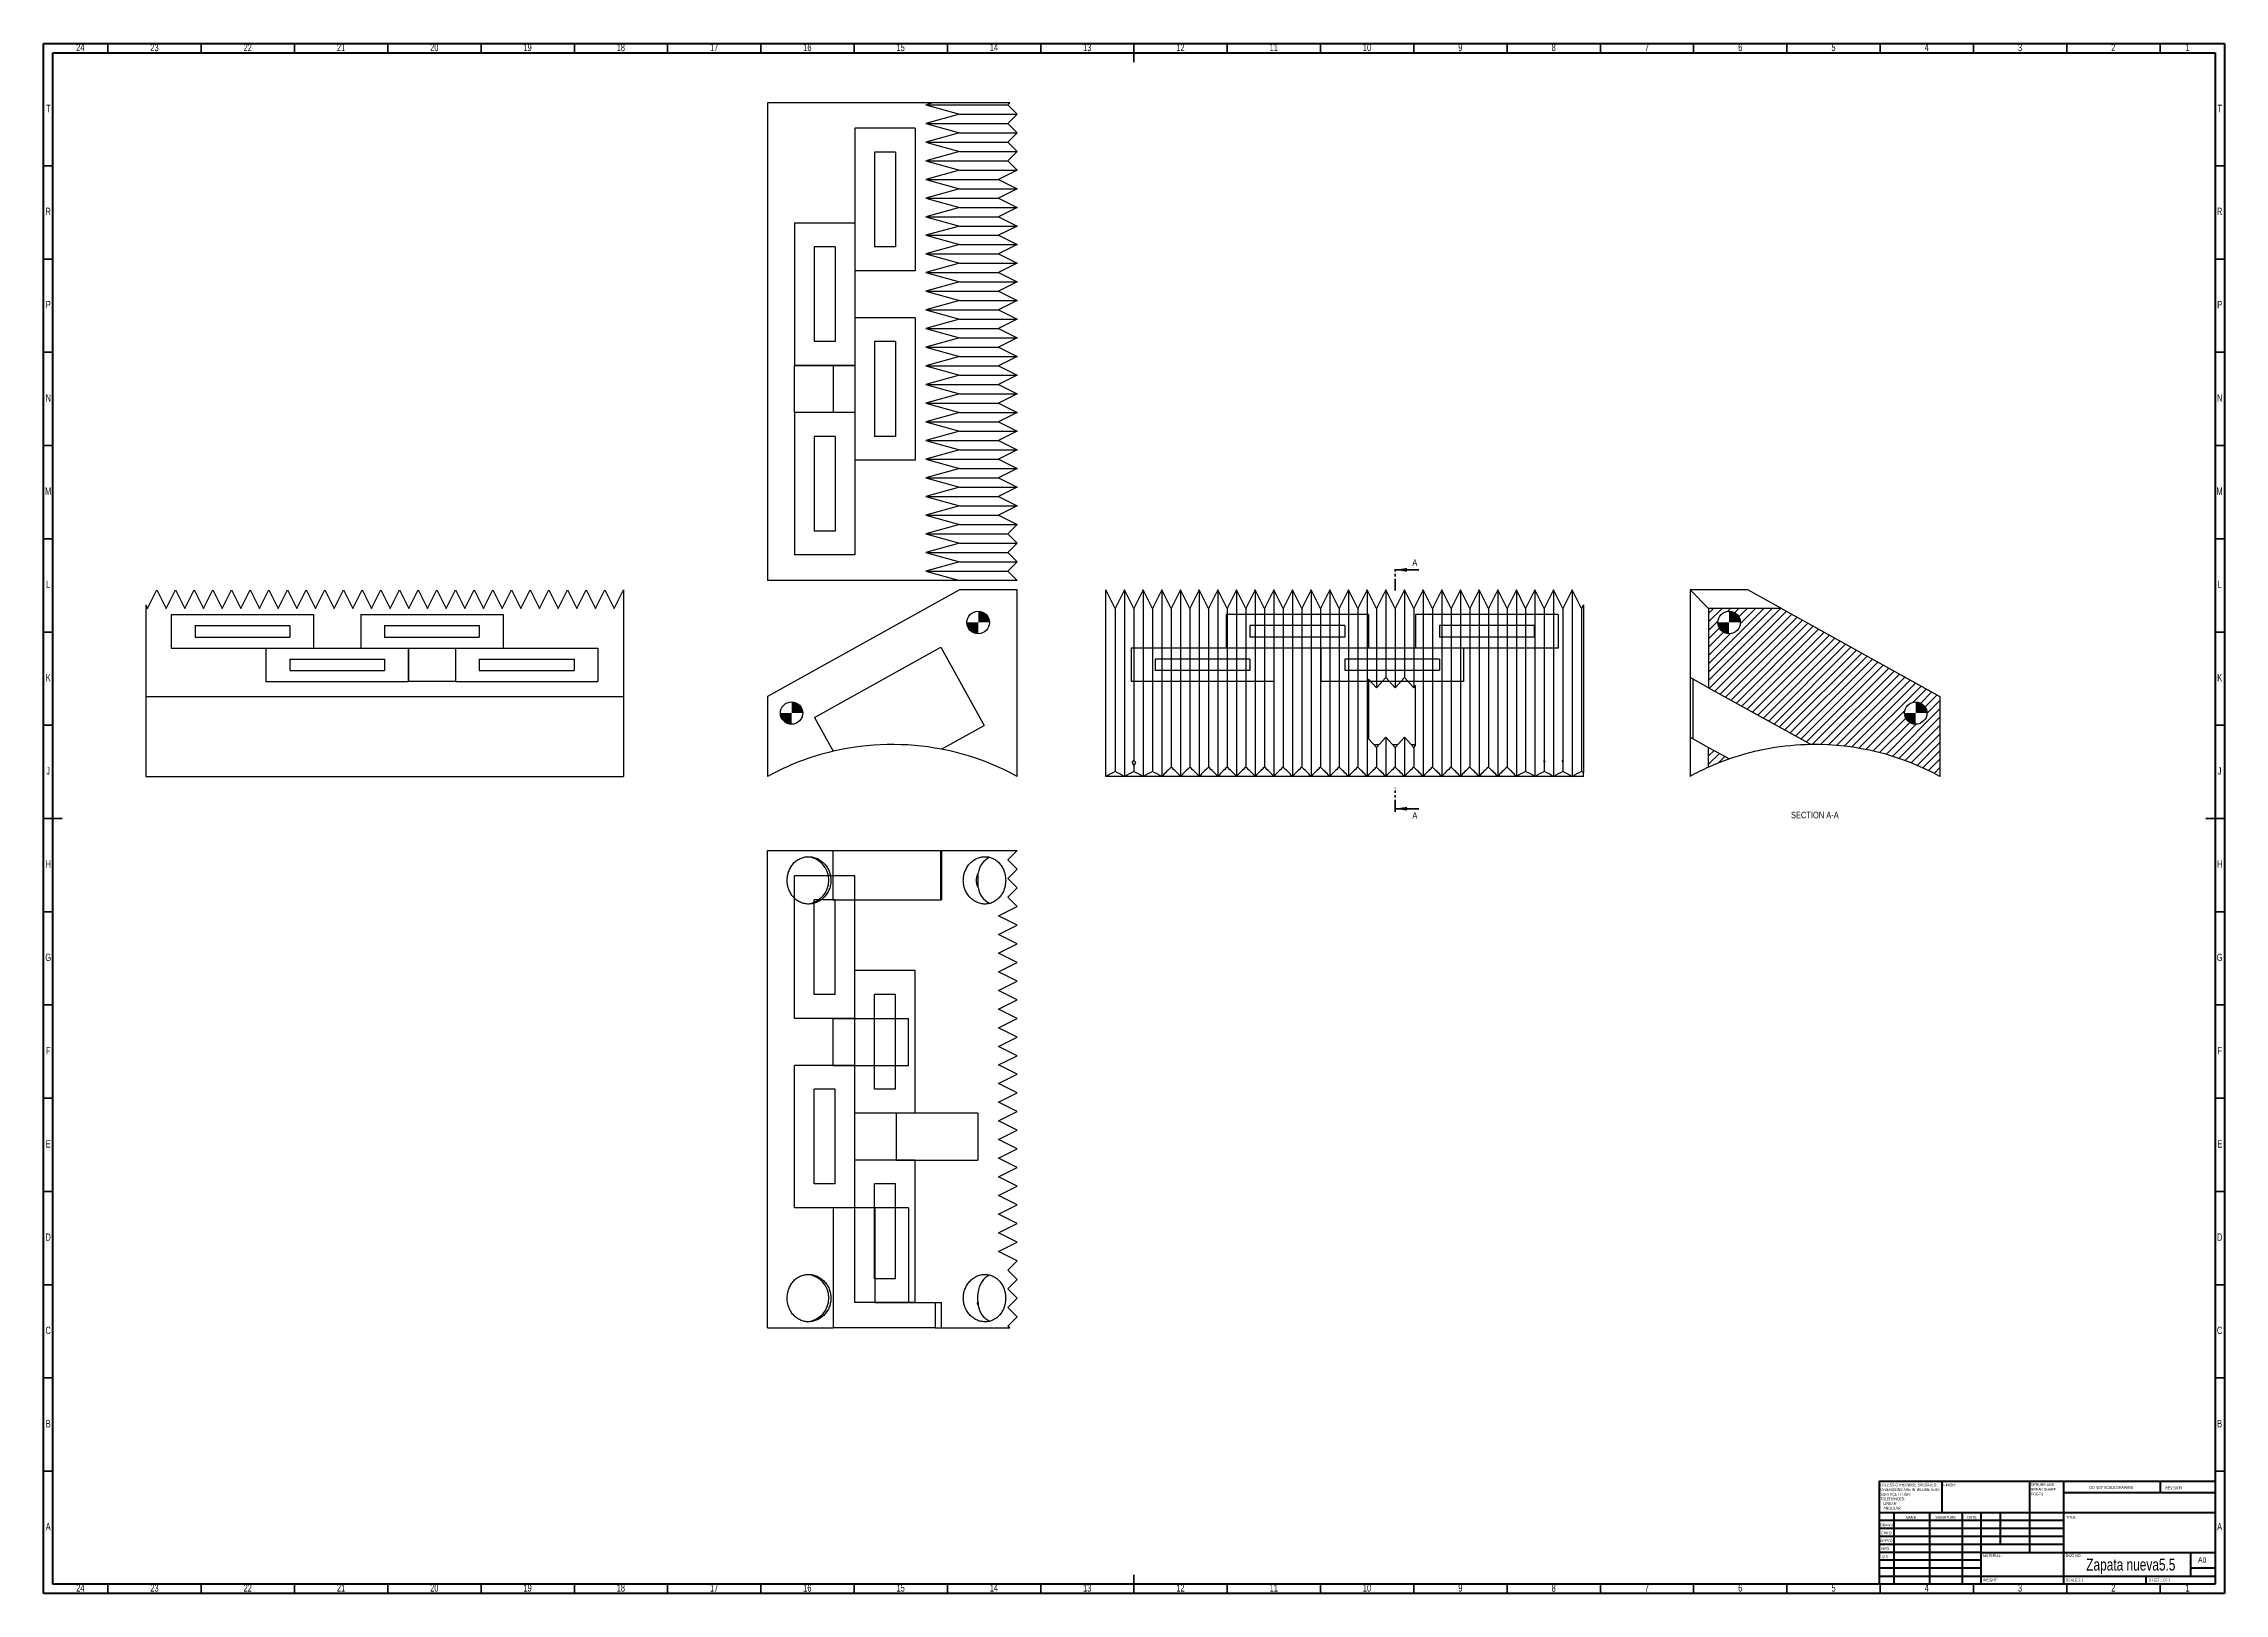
# Model space of a CAD drawing. Header units: millimetres. Extents: x 15 to 1184, y 5 to 836.
import ezdxf

# ---------------------------------------------------------------- set-up
doc = ezdxf.new("R2010")
doc.units = ezdxf.units.MM
doc.linetypes.add('PHANTOM', pattern=[12.699999999999998, 6.35, -1.27, 1.27, -1.27, 1.27, -1.27])
doc.styles.add('SLDTEXTSTYLE0', font='TXT', dxfattribs={"width": 0.75})
doc.styles.add('SLDTEXTSTYLE1', font='TXT', dxfattribs={"width": 0.6864493305940874})
doc.styles.add('SLDTEXTSTYLE2', font='TXT', dxfattribs={"width": 0.6875})
pattern_1 = [(45, (0, 0), (-2.245064030267288, 2.245064030267288), [])]

msp = doc.modelspace()

# ---------------------------------------------------------------- texts
at = {"color": 7, "linetype": 'Continuous', "lineweight": 0}
for s, insert, char_height, attachment_point, style in [('24', (34.6700738929212, 835.9204746028273), 3.96875, 2, 'SLDTEXTSTYLE0'), ('23', (74.42007389292124, 835.9204746028273), 3.96875, 2, 'SLDTEXTSTYLE0'), ('22', (124.4200738929213, 835.9204746028273), 3.96875, 2, 'SLDTEXTSTYLE0'), ('21', (174.4200738929212, 835.9204746028273), 3.96875, 2, 'SLDTEXTSTYLE0'), ('20', (224.4200738929212, 835.9204746028273), 3.96875, 2, 'SLDTEXTSTYLE0'), ('19', (274.4200738929212, 835.9204746028273), 3.96875, 2, 'SLDTEXTSTYLE0'), ('18', (324.4200738929212, 835.9204746028273), 3.96875, 2, 'SLDTEXTSTYLE0'), ('17', (374.4200738929212, 835.9204746028272), 3.96875, 2, 'SLDTEXTSTYLE0'), ('16', (424.4200738929212, 835.9204746028272), 3.96875, 2, 'SLDTEXTSTYLE0'), ('15', (474.4200738929212, 835.9204746028272), 3.96875, 2, 'SLDTEXTSTYLE0'), ('14', (524.4200738929211, 835.9204746028272), 3.96875, 2, 'SLDTEXTSTYLE0'), ('13', (574.4200738929213, 835.9204746028273), 3.96875, 2, 'SLDTEXTSTYLE0'), ('12', (624.4200738929213, 835.9204746028273), 3.96875, 2, 'SLDTEXTSTYLE0'), ('11', (674.4200738929213, 835.9204746028273), 3.96875, 2, 'SLDTEXTSTYLE0'), ('10', (724.4200738929212, 835.9204746028273), 3.96875, 2, 'SLDTEXTSTYLE0'), ('9', (774.4600369464607, 835.9204746028273), 3.96875, 2, 'SLDTEXTSTYLE0'), ('8', (824.4600369464605, 835.9204746028273), 3.96875, 2, 'SLDTEXTSTYLE0'), ('7', (874.4600369464607, 835.9204746028273), 3.96875, 2, 'SLDTEXTSTYLE0'), ('6', (924.4600369464608, 835.9204746028273), 3.96875, 2, 'SLDTEXTSTYLE0'), ('5', (974.4600369464606, 835.9204746028273), 3.96875, 2, 'SLDTEXTSTYLE0'), ('4', (1024.460036946461, 835.9204746028273), 3.96875, 2, 'SLDTEXTSTYLE0'), ('3', (1074.460036946461, 835.9204746028272), 3.96875, 2, 'SLDTEXTSTYLE0'), ('2', (1124.460036946461, 835.9204746028273), 3.96875, 2, 'SLDTEXTSTYLE0'), ('1', (1164.210036946461, 835.9204746028273), 3.96875, 2, 'SLDTEXTSTYLE0'), ('T', (17.55006866436452, 803.1704746028274), 3.96875, 2, 'SLDTEXTSTYLE0'), ('T', (1181.550068664365, 803.1704746028273), 3.96875, 2, 'SLDTEXTSTYLE0'), ('R', (17.4444191576913, 748.0166284489814), 3.96875, 2, 'SLDTEXTSTYLE0'), ('R', (1181.444419157691, 748.0166284489812), 3.96875, 2, 'SLDTEXTSTYLE0'), ('P', (17.48484158422798, 698.0166284489811), 3.96875, 2, 'SLDTEXTSTYLE0'), ('P', (1181.484841584228, 698.0166284489811), 3.96875, 2, 'SLDTEXTSTYLE0'), ('N', (17.46371158026159, 648.0166284489811), 3.96875, 2, 'SLDTEXTSTYLE0'), ('N', (1181.463711580262, 648.0166284489811), 3.96875, 2, 'SLDTEXTSTYLE0'), ('M', (17.42374855838716, 598.0166284489812), 3.96875, 2, 'SLDTEXTSTYLE0'), ('M', (1181.423748558387, 598.0166284489812), 3.96875, 2, 'SLDTEXTSTYLE0'), ('L', (17.454524747096, 548.0166284489811), 3.96875, 2, 'SLDTEXTSTYLE0'), ('L', (1181.454524747096, 548.0166284489811), 3.96875, 2, 'SLDTEXTSTYLE0'), ('K', (17.48851635027677, 498.0166284489811), 3.96875, 2, 'SLDTEXTSTYLE0'), ('K', (1181.488516350277, 498.0166284489811), 3.96875, 2, 'SLDTEXTSTYLE0'), ('J', (17.40307802241296, 448.0166284489812), 3.96875, 2, 'SLDTEXTSTYLE0'), ('J', (1181.403078022413, 448.0166284489812), 3.96875, 2, 'SLDTEXTSTYLE0'), ('SECTION A-A', (964.4694918496815, 424.1065379014518), 3.5, 2, 'SLDTEXTSTYLE0'), ('H', (17.49035378359258, 398.0166284489812), 3.96875, 2, 'SLDTEXTSTYLE0'), ('H', (1181.490353783593, 398.0166284489812), 3.96875, 2, 'SLDTEXTSTYLE0'), ('G', (17.48667888529599, 348.0166284489812), 3.96875, 2, 'SLDTEXTSTYLE0'), ('G', (1181.486678885296, 348.0166284489812), 3.96875, 2, 'SLDTEXTSTYLE0'), ('F', (17.45774020906538, 298.0166284489811), 3.96875, 2, 'SLDTEXTSTYLE0'), ('F', (1181.457740209065, 298.0166284489812), 3.96875, 2, 'SLDTEXTSTYLE0'), ('E', (17.50780890509486, 248.0166284489812), 3.96875, 2, 'SLDTEXTSTYLE0'), ('E', (1181.507808905095, 248.0166284489812), 3.96875, 2, 'SLDTEXTSTYLE0'), ('D', (17.45268728211522, 198.0166284489812), 3.96875, 2, 'SLDTEXTSTYLE0'), ('D', (1181.452687282115, 198.0166284489812), 3.96875, 2, 'SLDTEXTSTYLE0'), ('C', (17.45865890197456, 148.0166284489812), 3.96875, 2, 'SLDTEXTSTYLE0'), ('C', (1181.458658901975, 148.0166284489812), 3.96875, 2, 'SLDTEXTSTYLE0'), ('B', (17.47060182411224, 98.01662844898112), 3.96875, 2, 'SLDTEXTSTYLE0'), ('B', (1181.470601824112, 98.01662844898112), 3.96875, 2, 'SLDTEXTSTYLE0'), ('FINISH:', (1033.37129216683, 63.91927199513628), 1.5, 1, 'SLDTEXTSTYLE0'), ('DO NOT SCALE DRAWING', (1111.614640522876, 62.53299357505441), 1.5, 1, 'SLDTEXTSTYLE0'), ('REVISION', (1152.327581699346, 62.33490868045681), 1.5, 1, 'SLDTEXTSTYLE0'), ('A', (17.46371158026159, 42.76662844898116), 3.96875, 2, 'SLDTEXTSTYLE0'), ('DRAWN', (999.6433628978696, 42.38478131733651), 1.5, 1, 'SLDTEXTSTYLE1'), ("CHK'D", (999.939222193744, 38.1618530186061), 1.5, 1, 'SLDTEXTSTYLE0'), ('NAME', (1013.322239217683, 46.5014826334708), 1.5, 1, 'SLDTEXTSTYLE0'), ('SIGNATURE', (1029.033587563177, 46.56175637954667), 1.5, 1, 'SLDTEXTSTYLE0'), ('DATE', (1046.214701965719, 46.57617922121975), 1.5, 1, 'SLDTEXTSTYLE0'), ('TITLE:', (1099.090160638975, 46.57617922121969), 1.5, 1, 'SLDTEXTSTYLE0'), ('A', (1181.463711580262, 42.76662844898116), 3.96875, 2, 'SLDTEXTSTYLE0'), ("APPV'D", (999.4017224083208, 34.06586662434236), 1.5, 1, 'SLDTEXTSTYLE0'), ('MFG', (1000.124010738554, 29.71578446078718), 1.5, 1, 'SLDTEXTSTYLE0'), ('Q.A', (1000.509036603952, 25.50466213200304), 1.5, 1, 'SLDTEXTSTYLE0'), ('MATERIAL:', (1054.645862308762, 25.9860562892453), 1.5, 1, 'SLDTEXTSTYLE0'), ('DWG NO.', (1098.953002216211, 25.98605628924532), 1.5, 1, 'SLDTEXTSTYLE0'), ('Zapata nueva5.5', (1133.8499096378, 23.60691096725082), 6.35, 2, 'SLDTEXTSTYLE0'), ('A0', (1169.871156434647, 24.40638856899682), 2.910416666666666, 1, 'SLDTEXTSTYLE0'), ('WEIGHT:', (1054.617811128122, 12.94931190358806), 1.4986, 1, 'SLDTEXTSTYLE0'), ('SCALE:2:1', (1099.073966117492, 12.90008727453223), 1.5, 1, 'SLDTEXTSTYLE0'), ('SHEET 1 OF 1', (1143.478294427816, 12.90008727453221), 1.5, 1, 'SLDTEXTSTYLE2'), ('24', (34.6700738929212, 9.920474602827339), 3.96875, 2, 'SLDTEXTSTYLE0'), ('23', (74.42007389292122, 9.920474602827339), 3.96875, 2, 'SLDTEXTSTYLE0'), ('22', (124.4200738929212, 9.920474602827337), 3.96875, 2, 'SLDTEXTSTYLE0'), ('21', (174.4200738929212, 9.920474602827339), 3.96875, 2, 'SLDTEXTSTYLE0'), ('20', (224.4200738929212, 9.920474602827339), 3.96875, 2, 'SLDTEXTSTYLE0'), ('19', (274.4200738929212, 9.920474602827339), 3.96875, 2, 'SLDTEXTSTYLE0'), ('18', (324.4200738929212, 9.920474602827339), 3.96875, 2, 'SLDTEXTSTYLE0'), ('17', (374.4200738929213, 9.920474602827339), 3.96875, 2, 'SLDTEXTSTYLE0'), ('16', (424.4200738929212, 9.920474602827339), 3.96875, 2, 'SLDTEXTSTYLE0'), ('15', (474.4200738929213, 9.920474602827339), 3.96875, 2, 'SLDTEXTSTYLE0'), ('14', (524.4200738929212, 9.920474602827339), 3.96875, 2, 'SLDTEXTSTYLE0'), ('13', (574.4200738929213, 9.920474602827339), 3.96875, 2, 'SLDTEXTSTYLE0'), ('12', (624.4200738929213, 9.920474602827337), 3.96875, 2, 'SLDTEXTSTYLE0'), ('11', (674.4200738929213, 9.920474602827337), 3.96875, 2, 'SLDTEXTSTYLE0'), ('10', (724.4200738929213, 9.920474602827339), 3.96875, 2, 'SLDTEXTSTYLE0'), ('9', (774.4600369464607, 9.920474602827339), 3.96875, 2, 'SLDTEXTSTYLE0'), ('8', (824.4600369464606, 9.920474602827339), 3.96875, 2, 'SLDTEXTSTYLE0'), ('7', (874.4600369464607, 9.920474602827339), 3.96875, 2, 'SLDTEXTSTYLE0'), ('6', (924.4600369464608, 9.920474602827339), 3.96875, 2, 'SLDTEXTSTYLE0'), ('5', (974.4600369464606, 9.920474602827339), 3.96875, 2, 'SLDTEXTSTYLE0'), ('4', (1024.460036946461, 9.920474602827339), 3.96875, 2, 'SLDTEXTSTYLE0'), ('3', (1074.460036946461, 9.920474602827339), 3.96875, 2, 'SLDTEXTSTYLE0'), ('2', (1124.460036946461, 9.920474602827339), 3.96875, 2, 'SLDTEXTSTYLE0'), ('1', (1164.210036946461, 9.920474602827339), 3.96875, 2, 'SLDTEXTSTYLE0')]:
    msp.add_mtext(s, dxfattribs=dict(at, insert=insert, char_height=char_height, attachment_point=attachment_point, style=style))
at = {"color": 7, "linetype": 'Continuous', "char_height": 3.5, "attachment_point": 1, "style": 'SLDTEXTSTYLE0'}
for insert in [(748.7040192080262, 559.3904121304039), (748.7040192080262, 423.8886877902939)]:
    msp.add_mtext('A', dxfattribs=dict(at, insert=insert))

# ---------------------------------------------------------------- blocks, each defined once
blk = doc.blocks.new('SW_NOTE_0')
at = {"color": 0, "linetype": 'Continuous', "lineweight": 0, "char_height": 1.5, "attachment_point": 1, "style": 'SLDTEXTSTYLE0'}
for s, insert in [('UNLESS OTHERWISE SPECIFIED:', (0, 1.933601609657942)), ('TOLERANCES:', (0, -5.566398222703987)), ('SURFACE FINISH:', (0, -3.066398278583342)), ('DIMENSIONS ARE IN MILLIMETERS', (0, -0.5663983344626964)), ('ANGULAR:', (1.687500000000064, -10.56639811094528)), ('LINEAR:', (1.687500000000064, -8.066398166824634))]:
    blk.add_mtext(s, dxfattribs=dict(at, insert=insert))
blk = doc.blocks.new('SW_NOTE_1')
at = {"color": 0, "linetype": 'Continuous', "lineweight": 0, "char_height": 1.5, "attachment_point": 1, "style": 'SLDTEXTSTYLE0'}
for s, insert in [('DEBURR AND', (0, 1.933601609657942)), ('BREAK SHARP', (0, -0.5663983344626964)), ('EDGES', (0, -3.066398278583342))]:
    blk.add_mtext(s, dxfattribs=dict(at, insert=insert))
blk = doc.blocks.new('SW_DOWELSYMBOL_0')
at = {"linetype": 'Continuous', "lineweight": 0}
h = blk.add_hatch(color=0, dxfattribs=at)
edge = h.paths.add_edge_path(flags=0)
edge.add_arc((0, 0), 5.99999999999995, 180, 270.0000000000008)
edge.add_line((0, -5.99999999999995), (0, 0))
edge.add_line((0, 0), (-5.99999999999995, 0))
h = blk.add_hatch(color=0, dxfattribs=at)
edge = h.paths.add_edge_path(flags=0)
edge.add_arc((0, 0), 5.99999999999995, 0, 90)
edge.add_line((0, 5.99999999999995), (0, 0))
edge.add_line((0, 0), (5.99999999999995, 0))
at = {"color": 0, "linetype": 'Continuous', "lineweight": 0}
blk.add_circle((0, 0), 5.99999999999995, dxfattribs=at)
blk = doc.blocks.new('SW_DOWELSYMBOL_1')
at = {"linetype": 'Continuous', "lineweight": 0}
h = blk.add_hatch(color=0, dxfattribs=at)
edge = h.paths.add_edge_path(flags=0)
edge.add_arc((0, 0), 6.000000000000005, 180, 270.0000000000008)
edge.add_line((0, -6.000000000000005), (0, 0))
edge.add_line((0, 0), (-6.000000000000005, 0))
h = blk.add_hatch(color=0, dxfattribs=at)
edge = h.paths.add_edge_path(flags=0)
edge.add_arc((0, 0), 6.000000000000005, 0, 90)
edge.add_line((0, 6.000000000000005), (0, 0))
edge.add_line((0, 0), (6.000000000000005, 0))
at = {"color": 0, "linetype": 'Continuous', "lineweight": 0}
blk.add_circle((0, 0), 6.000000000000005, dxfattribs=at)
blk = doc.blocks.new('SW_DOWELSYMBOL_2')
at = {"linetype": 'Continuous', "lineweight": 0}
h = blk.add_hatch(color=0, dxfattribs=at)
edge = h.paths.add_edge_path(flags=0)
edge.add_arc((0, 0), 6.000000000000005, 180, 270.0000000000008)
edge.add_line((0, -6.000000000000005), (0, 0))
edge.add_line((0, 0), (-6.000000000000005, 0))
h = blk.add_hatch(color=0, dxfattribs=at)
edge = h.paths.add_edge_path(flags=0)
edge.add_arc((0, 0), 6.000000000000005, 0, 90)
edge.add_line((0, 6.000000000000005), (0, 0))
edge.add_line((0, 0), (6.000000000000005, 0))
at = {"color": 0, "linetype": 'Continuous', "lineweight": 0}
blk.add_circle((0, 0), 6.000000000000005, dxfattribs=at)
blk = doc.blocks.new('SW_DOWELSYMBOL_3')
at = {"linetype": 'Continuous', "lineweight": 0}
h = blk.add_hatch(color=0, dxfattribs=at)
edge = h.paths.add_edge_path(flags=0)
edge.add_arc((0, 0), 6.000000000000005, 180, 270.0000000000008)
edge.add_line((0, -6.000000000000005), (0, 0))
edge.add_line((0, 0), (-6.000000000000005, 0))
h = blk.add_hatch(color=0, dxfattribs=at)
edge = h.paths.add_edge_path(flags=0)
edge.add_arc((0, 0), 6.000000000000005, 0, 90)
edge.add_line((0, 6.000000000000005), (0, 0))
edge.add_line((0, 0), (6.000000000000005, 0))
at = {"color": 0, "linetype": 'Continuous', "lineweight": 0}
blk.add_circle((0, 0), 6.000000000000005, dxfattribs=at)

# ---------------------------------------------------------------- hatches: boundary and pattern name
at = {"linetype": 'Continuous', "lineweight": 18}
h = msp.add_hatch(dxfattribs=at)
h.set_pattern_fill('ANSI31', angle=2.8e-322, style=0)
h.set_pattern_definition(pattern_1)
edge = h.paths.add_edge_path(flags=0)
edge.add_line((1031.543622958501, 485.9123170866893), (946.5087202124045, 533.0479333682567))
edge.add_line((946.5087202124045, 533.0479333682567), (907.5436229585018, 533.0479333682567))
edge.add_line((907.5436229585018, 533.0479333682567), (907.5436229585018, 490.6188116659264))
edge.add_line((907.5436229585018, 490.6188116659264), (962.5141351164774, 460.148159213766))
edge.add_arc((964.5436229585014, 320.4629016555718), 139.7, 61.34077544311589, 90.83239211486892, ccw=False)
edge.add_line((1031.543622958501, 443.0479333682568), (1031.543622958501, 485.9123170866893))
edge = h.paths.add_edge_path(flags=0)
edge.add_arc((918.5181002846828, 525.6017620333113), 5.999999999999971, 0, 360)
edge = h.paths.add_edge_path(flags=0)
edge.add_arc((1018.543622958501, 477.0479333682568), 5.999999999999972, 0, 360)
h = msp.add_hatch(dxfattribs=at)
h.set_pattern_fill('ANSI31', angle=2.8e-322, style=0)
h.set_pattern_definition(pattern_1)
edge = h.paths.add_edge_path(flags=0)
edge.add_arc((964.5436229585014, 320.4629016555718), 139.7, 109.159837653235, 114.08033784697099, ccw=False)
edge.add_line((918.6934415902465, 452.4244523758408), (907.5436229585019, 458.6048977654735))
edge.add_line((907.5436229585019, 458.6048977654735), (907.5436229585018, 448.0054043752536))

# ---------------------------------------------------------------- linework, layer by layer
at = {"color": 7, "linetype": 'Continuous', "lineweight": 70}
for p, q in [((15, 5), (15, 836)), ((15, 836), (1184, 836)), ((20, 10), (20, 831)), ((20, 831), (1179, 831)), ((1179, 831), (1179, 10)), ((1184, 836), (1184, 5)), ((1184, 5), (15, 5)), ((1179, 10), (20, 10))]:
    msp.add_line(p, q, dxfattribs=at)
at = {"color": 7, "linetype": 'Continuous', "lineweight": 35}
for p, q in [((49.49999999999999, 831), (49.49999999999999, 836)), ((99.50000000000003, 831), (99.50000000000003, 836)), ((149.5, 831), (149.5, 836)), ((199.5, 831), (199.5, 836)), ((249.5, 831), (249.5, 836)), ((299.5, 831), (299.5, 836)), ((349.5000000000001, 831), (349.5000000000001, 836)), ((399.5, 831), (399.5, 836)), ((449.5, 831), (449.5, 836)), ((499.5000000000001, 831), (499.5000000000001, 836)), ((549.5, 831), (549.5, 836)), ((599.5, 836), (599.5, 826)), ((599.5, 831), (599.5, 836)), ((649.5000000000001, 831), (649.5000000000001, 836)), ((699.5, 831), (699.5, 836)), ((749.5, 831), (749.5, 836)), ((799.5000000000001, 831), (799.5000000000001, 836)), ((849.5, 831), (849.5, 836)), ((899.5000000000001, 831), (899.5000000000001, 836)), ((949.5, 831), (949.5, 836)), ((999.5, 831), (999.5, 836)), ((1049.5, 831), (1049.5, 836)), ((1099.5, 831), (1099.5, 836)), ((1149.5, 831), (1149.5, 836)), ((20, 770.5), (15, 770.5)), ((1179, 770.5), (1184, 770.5)), ((20, 720.5), (15, 720.5)), ((1179, 720.5), (1184, 720.5)), ((20, 670.5), (15, 670.5)), ((1179, 670.5), (1184, 670.5)), ((20, 620.5), (15, 620.5)), ((1179, 620.5), (1184, 620.5)), ((20, 570.5), (15, 570.5)), ((1179, 570.5), (1184, 570.5)), ((752.1502499999997, 553.8309266075032), (739.4502499999996, 553.8309266075032)), ((20, 520.5), (15, 520.5)), ((1179, 520.5), (1184, 520.5)), ((20, 470.5), (15, 470.5)), ((1179, 470.5), (1184, 470.5)), ((752.1502499999997, 425.7399964694198), (739.4502499999996, 425.7399964694198)), ((15, 420.5), (25, 420.5)), ((20, 420.5), (15, 420.5)), ((1184, 420.5), (1174, 420.5)), ((1179, 420.5), (1184, 420.5)), ((20, 370.5), (15, 370.5)), ((1179, 370.5), (1184, 370.5)), ((20, 320.5), (15, 320.5)), ((1179, 320.5), (1184, 320.5)), ((20, 270.4999999999999), (15, 270.4999999999999)), ((1179, 270.4999999999999), (1184, 270.4999999999999)), ((20, 220.5), (15, 220.5)), ((1179, 220.5), (1184, 220.5)), ((20, 170.5), (15, 170.5)), ((1179, 170.5), (1184, 170.5)), ((20, 120.4999999999999), (15, 120.4999999999999)), ((1179, 120.4999999999999), (1184, 120.4999999999999)), ((20, 70.49999999999996), (15, 70.49999999999996)), ((1179, 70.49999999999996), (1184, 70.49999999999996)), ((599.5, 5), (599.5, 15)), ((49.49999999999999, 10), (49.49999999999999, 5)), ((99.50000000000003, 10), (99.50000000000003, 5)), ((149.5, 10), (149.5, 5)), ((199.5, 10), (199.5, 5)), ((249.5, 10), (249.5, 5)), ((299.5, 10), (299.5, 5)), ((349.5000000000001, 10), (349.5000000000001, 5)), ((399.5, 10), (399.5, 5)), ((449.5, 10), (449.5, 5)), ((499.5000000000001, 10), (499.5000000000001, 5)), ((549.5, 10), (549.5, 5)), ((599.5, 10), (599.5, 5)), ((649.5000000000001, 10), (649.5000000000001, 5)), ((699.5, 10), (699.5, 5)), ((749.5, 10), (749.5, 5)), ((799.5000000000001, 10), (799.5000000000001, 5)), ((849.5, 10), (849.5, 5)), ((899.5000000000001, 10), (899.5000000000001, 5)), ((949.5, 10), (949.5, 5)), ((999.5, 10), (999.5, 5)), ((1049.5, 10), (1049.5, 5)), ((1099.5, 10), (1099.5, 5)), ((1149.5, 10), (1149.5, 5))]:
    msp.add_line(p, q, dxfattribs=at)
at = {"color": 7, "linetype": 'Continuous', "lineweight": 25}
for p, q in [((402.9511346153846, 804.1963461538462), (402.9511346153846, 548.1963461538462)), ((491.5941328720242, 804.1963461538462), (402.9511346153846, 804.1963461538462)), ((491.5941328720242, 804.1963461538462), (487.9860373614815, 803.1963461538463)), ((487.9860373614815, 803.1963461538463), (506.0265149141957, 798.1963461538462)), ((487.9860373614815, 803.1963461538463), (531.9511346153838, 803.1963461538463)), ((506.0265149141957, 798.1963461538462), (487.9860373614814, 793.1963461538463)), ((532.9511346153838, 804.1963461538462), (491.5941328720242, 804.1963461538462)), ((506.0265149141957, 798.1963461538462), (536.9511346153838, 798.1963461538462)), ((532.9511346153838, 804.1963461538462), (531.9511346153838, 803.1963461538463)), ((531.9511346153838, 803.1963461538463), (536.9511346153838, 798.1963461538462)), ((536.9511346153838, 798.1963461538462), (531.9511346153838, 793.1963461538463)), ((487.9860373614814, 793.1963461538463), (531.9511346153838, 793.1963461538463)), ((487.9860373614814, 793.1963461538463), (506.0265149141957, 788.1963461538462)), ((506.0265149141957, 788.1963461538462), (487.9860373614814, 783.1963461538462)), ((506.0265149141957, 788.1963461538462), (536.9511346153838, 788.1963461538462)), ((531.9511346153838, 793.1963461538463), (536.9511346153838, 788.1963461538462)), ((536.9511346153838, 788.1963461538462), (531.9511346153838, 783.1963461538462)), ((487.9860373614814, 783.1963461538462), (506.0265149141957, 778.1963461538462)), ((487.9860373614814, 783.1963461538462), (531.9511346153838, 783.1963461538462)), ((506.0265149141957, 778.1963461538462), (487.9860373614814, 773.1963461538462)), ((487.9860373614814, 773.1963461538462), (506.0265149141957, 768.1963461538462)), ((487.9860373614814, 773.1963461538462), (531.9511346153838, 773.1963461538462)), ((506.0265149141957, 778.1963461538462), (536.9511346153838, 778.1963461538462)), ((531.9511346153838, 783.1963461538462), (536.9511346153838, 778.1963461538462)), ((536.9511346153838, 778.1963461538462), (531.9511346153838, 773.1963461538462)), ((531.9511346153838, 773.1963461538462), (536.9511346153839, 768.1963461538462)), ((506.0265149141957, 768.1963461538462), (487.9860373614814, 763.1963461538462)), ((487.9860373614814, 763.1963461538462), (506.0265149141957, 758.1963461538462)), ((487.9860373614814, 763.1963461538462), (526.9511346153839, 763.1963461538462)), ((506.0265149141957, 768.1963461538462), (536.9511346153839, 768.1963461538462)), ((536.9511346153839, 768.1963461538462), (526.9511346153839, 763.1963461538462)), ((526.9511346153839, 763.1963461538462), (536.9511346153839, 758.1963461538462)), ((506.0265149141957, 758.1963461538462), (487.9860373614814, 753.1963461538462)), ((487.9860373614814, 753.1963461538462), (506.0265149141957, 748.1963461538462)), ((487.9860373614814, 753.1963461538462), (526.951134615384, 753.1963461538462)), ((506.0265149141957, 748.1963461538462), (487.9860373614814, 743.1963461538462)), ((506.0265149141957, 758.1963461538462), (536.9511346153839, 758.1963461538462)), ((506.0265149141957, 748.1963461538462), (536.9511346153839, 748.1963461538462)), ((536.9511346153839, 758.1963461538462), (526.951134615384, 753.1963461538462)), ((526.951134615384, 753.1963461538462), (536.9511346153839, 748.1963461538462)), ((536.9511346153839, 748.1963461538462), (526.951134615384, 743.1963461538462)), ((487.9860373614814, 743.1963461538462), (506.0265149141957, 738.1963461538462)), ((487.9860373614814, 743.1963461538462), (526.951134615384, 743.1963461538462)), ((506.0265149141957, 738.1963461538462), (487.9860373614814, 733.1963461538462)), ((506.0265149141957, 738.1963461538462), (536.9511346153839, 738.1963461538462)), ((526.951134615384, 743.1963461538462), (536.9511346153839, 738.1963461538462)), ((536.9511346153839, 738.1963461538462), (526.951134615384, 733.1963461538462)), ((487.9860373614814, 733.1963461538462), (506.0265149141957, 728.1963461538462)), ((487.9860373614814, 733.1963461538462), (526.951134615384, 733.1963461538462)), ((506.0265149141957, 728.1963461538462), (487.9860373614814, 723.1963461538462)), ((506.0265149141957, 728.1963461538462), (536.951134615384, 728.1963461538462)), ((526.951134615384, 733.1963461538462), (536.951134615384, 728.1963461538462)), ((536.951134615384, 728.1963461538462), (526.951134615384, 723.1963461538462)), ((487.9860373614814, 723.1963461538462), (506.0265149141957, 718.1963461538462)), ((487.9860373614814, 723.1963461538462), (526.951134615384, 723.1963461538462)), ((506.0265149141957, 718.1963461538462), (487.9860373614814, 713.1963461538462)), ((487.9860373614814, 713.1963461538462), (506.0265149141957, 708.1963461538462)), ((487.9860373614814, 713.1963461538462), (526.9511346153841, 713.1963461538462)), ((506.0265149141957, 718.1963461538462), (536.951134615384, 718.1963461538462)), ((526.951134615384, 723.1963461538462), (536.951134615384, 718.1963461538462)), ((536.951134615384, 718.1963461538462), (526.9511346153841, 713.1963461538462)), ((526.9511346153841, 713.1963461538462), (536.9511346153841, 708.1963461538462)), ((506.0265149141957, 708.1963461538462), (487.9860373614814, 703.1963461538462)), ((487.9860373614814, 703.1963461538462), (506.0265149141957, 698.1963461538463)), ((487.9860373614814, 703.1963461538462), (526.9511346153841, 703.1963461538462)), ((506.0265149141957, 708.1963461538462), (536.9511346153841, 708.1963461538462)), ((536.9511346153841, 708.1963461538462), (526.9511346153841, 703.1963461538462)), ((526.9511346153841, 703.1963461538462), (536.9511346153841, 698.1963461538462)), ((506.0265149141957, 698.1963461538463), (487.9860373614814, 693.1963461538462)), ((487.9860373614814, 693.1963461538462), (506.0265149141957, 688.1963461538463)), ((487.9860373614814, 693.1963461538462), (526.9511346153841, 693.1963461538462)), ((506.0265149141957, 698.1963461538463), (536.9511346153841, 698.1963461538462)), ((536.9511346153841, 698.1963461538462), (526.9511346153841, 693.1963461538462)), ((526.9511346153841, 693.1963461538462), (536.9511346153841, 688.1963461538463)), ((506.0265149141957, 688.1963461538463), (487.9860373614814, 683.1963461538462)), ((487.9860373614814, 683.1963461538462), (506.0265149141957, 678.1963461538463)), ((487.9860373614814, 683.1963461538462), (526.9511346153843, 683.1963461538462)), ((506.0265149141957, 678.1963461538463), (487.9860373614814, 673.1963461538462)), ((506.0265149141957, 688.1963461538463), (536.9511346153841, 688.1963461538463)), ((506.0265149141957, 678.1963461538463), (536.9511346153841, 678.1963461538463)), ((536.9511346153841, 688.1963461538463), (526.9511346153843, 683.1963461538462)), ((526.9511346153843, 683.1963461538462), (536.9511346153841, 678.1963461538463)), ((536.9511346153841, 678.1963461538463), (526.9511346153843, 673.1963461538462)), ((487.9860373614814, 673.1963461538462), (506.0265149141957, 668.1963461538463)), ((487.9860373614814, 673.1963461538462), (526.9511346153843, 673.1963461538462)), ((506.0265149141957, 668.1963461538463), (487.9860373614814, 663.1963461538462)), ((506.0265149141957, 668.1963461538463), (536.9511346153843, 668.1963461538463)), ((526.9511346153843, 673.1963461538462), (536.9511346153843, 668.1963461538463)), ((536.9511346153843, 668.1963461538463), (526.9511346153843, 663.1963461538462)), ((417.4916889660462, 638.1963461538461), (417.4916889660462, 663.3963461538463)), ((417.4916889660462, 663.3963461538463), (449.8526181302038, 663.3963461538463)), ((438.252349184175, 663.3963461538463), (438.2523491841751, 638.1963461538462)), ((449.8526181302038, 663.3963461538463), (449.8526181302038, 638.1963461538462)), ((487.9860373614814, 663.1963461538462), (506.0265149141957, 658.1963461538462)), ((487.9860373614814, 663.1963461538462), (526.9511346153843, 663.1963461538462)), ((506.0265149141957, 658.1963461538462), (487.9860373614815, 653.1963461538462)), ((506.0265149141957, 658.1963461538462), (536.9511346153843, 658.1963461538462)), ((526.9511346153843, 663.1963461538462), (536.9511346153843, 658.1963461538462)), ((536.9511346153843, 658.1963461538462), (526.9511346153843, 653.1963461538462)), ((487.9860373614815, 653.1963461538462), (506.0265149141957, 648.1963461538462)), ((487.9860373614815, 653.1963461538462), (526.9511346153843, 653.1963461538462)), ((506.0265149141957, 648.1963461538462), (487.9860373614814, 643.1963461538462)), ((487.9860373614814, 643.1963461538462), (506.0265149141957, 638.1963461538462)), ((487.9860373614814, 643.1963461538462), (526.9511346153844, 643.1963461538462)), ((506.0265149141957, 648.1963461538462), (536.9511346153843, 648.1963461538462)), ((526.9511346153843, 653.1963461538462), (536.9511346153843, 648.1963461538462)), ((536.9511346153843, 648.1963461538462), (526.9511346153844, 643.1963461538462)), ((526.9511346153844, 643.1963461538462), (536.9511346153844, 638.1963461538462)), ((449.8526181302038, 638.1963461538462), (417.4916889660462, 638.1963461538461)), ((506.0265149141957, 638.1963461538462), (487.9860373614814, 633.1963461538462)), ((487.9860373614814, 633.1963461538462), (506.0265149141957, 628.1963461538462)), ((487.9860373614814, 633.1963461538462), (526.9511346153844, 633.1963461538462)), ((506.0265149141957, 638.1963461538462), (536.9511346153844, 638.1963461538462)), ((536.9511346153844, 638.1963461538462), (526.9511346153844, 633.1963461538462)), ((526.9511346153844, 633.1963461538462), (536.9511346153844, 628.1963461538462)), ((506.0265149141957, 628.1963461538462), (487.9860373614815, 623.1963461538462)), ((487.9860373614815, 623.1963461538462), (506.0265149141957, 618.1963461538462)), ((487.9860373614815, 623.1963461538462), (526.9511346153844, 623.1963461538462)), ((506.0265149141957, 628.1963461538462), (536.9511346153844, 628.1963461538462)), ((536.9511346153844, 628.1963461538462), (526.9511346153844, 623.1963461538462)), ((526.9511346153844, 623.1963461538462), (536.9511346153844, 618.1963461538462)), ((506.0265149141957, 618.1963461538462), (487.9860373614814, 613.1963461538462)), ((487.9860373614814, 613.1963461538462), (506.0265149141957, 608.1963461538462)), ((487.9860373614814, 613.1963461538462), (526.9511346153844, 613.1963461538462)), ((506.0265149141957, 608.1963461538462), (487.9860373614814, 603.1963461538462)), ((506.0265149141957, 618.1963461538462), (536.9511346153844, 618.1963461538462)), ((506.0265149141957, 608.1963461538462), (536.9511346153844, 608.1963461538462)), ((536.9511346153844, 618.1963461538462), (526.9511346153844, 613.1963461538462)), ((526.9511346153844, 613.1963461538462), (536.9511346153844, 608.1963461538462)), ((536.9511346153844, 608.1963461538462), (526.9511346153845, 603.1963461538462)), ((487.9860373614814, 603.1963461538462), (506.0265149141957, 598.1963461538462)), ((487.9860373614814, 603.1963461538462), (526.9511346153845, 603.1963461538462)), ((506.0265149141957, 598.1963461538462), (487.9860373614814, 593.1963461538462)), ((506.0265149141957, 598.1963461538462), (536.9511346153845, 598.1963461538462)), ((526.9511346153845, 603.1963461538462), (536.9511346153845, 598.1963461538462)), ((536.9511346153845, 598.1963461538462), (526.9511346153846, 593.1963461538462)), ((487.9860373614814, 593.1963461538462), (506.0265149141957, 588.1963461538462)), ((487.9860373614814, 593.1963461538462), (526.9511346153846, 593.1963461538462)), ((506.0265149141957, 588.1963461538462), (487.9860373614814, 583.1963461538462)), ((506.0265149141957, 588.1963461538462), (536.9511346153845, 588.1963461538462)), ((526.9511346153846, 593.1963461538462), (536.9511346153845, 588.1963461538462)), ((536.9511346153845, 588.1963461538462), (526.9511346153846, 583.1963461538462)), ((487.9860373614814, 583.1963461538462), (506.0265149141957, 578.1963461538462)), ((487.9860373614814, 583.1963461538462), (526.9511346153846, 583.1963461538462)), ((506.0265149141957, 578.1963461538462), (487.9860373614815, 573.1963461538462)), ((487.9860373614815, 573.1963461538462), (506.0265149141957, 568.1963461538462)), ((487.9860373614815, 573.1963461538462), (531.9511346153847, 573.1963449280535)), ((506.0265149141957, 578.1963461538462), (536.9511346153846, 578.1963461538462)), ((526.9511346153846, 583.1963461538462), (536.9511346153846, 578.1963461538462)), ((536.9511346153846, 578.1963461538462), (531.9511346153847, 573.1963449280535)), ((531.9511346153847, 573.1963449280535), (536.9511346153846, 568.1963461538462)), ((506.0265149141957, 568.1963461538462), (487.9860373614815, 563.1963461538462)), ((487.9860373614815, 563.1963461538462), (506.0265149141957, 558.1963461538462)), ((487.9860373614815, 563.1963461538462), (531.9511346153847, 563.1963449280535)), ((506.0265149141957, 568.1963461538462), (536.9511346153846, 568.1963461538462)), ((536.9511346153846, 568.1963461538462), (531.9511346153847, 563.1963449280535)), ((531.9511346153847, 563.1963449280535), (536.9511346153846, 558.1963461538462)), ((506.0265149141957, 558.1963461538462), (487.9860373614814, 553.1963461538463)), ((487.9860373614814, 553.1963461538463), (506.0265149141957, 548.1963461538462)), ((487.9860373614814, 553.1963461538463), (531.9511346153847, 553.1963449280535)), ((506.0265149141957, 558.1963461538462), (536.9511346153846, 558.1963461538462)), ((536.9511346153846, 558.1963461538462), (531.9511346153847, 553.1963449280535)), ((531.9511346153847, 553.1963449280535), (536.9511346153846, 548.1963461538462)), ((70.75825000000025, 533.0479333683338), (75.75825000000025, 543.0479333683338)), ((75.75825000000025, 543.0479333683338), (80.75825000000026, 533.0479333683338)), ((80.75825000000026, 533.0479333683338), (85.75825000000023, 543.0479333683338)), ((85.75825000000023, 543.0479333683338), (90.75825000000023, 533.0479333683338)), ((90.75825000000023, 533.0479333683338), (95.75825000000025, 543.0479333683338)), ((95.75825000000025, 543.0479333683338), (100.7582500000003, 533.0479333683338)), ((100.7582500000003, 533.0479333683338), (105.7582500000002, 543.0479333683338)), ((105.7582500000002, 543.0479333683338), (110.7582500000002, 533.0479333683338)), ((110.7582500000002, 533.0479333683338), (115.7582500000002, 543.0479333683338)), ((115.7582500000002, 543.0479333683338), (120.7582500000002, 533.0479333683338)), ((120.7582500000002, 533.0479333683338), (125.7582500000002, 543.0479333683338)), ((125.7582500000002, 543.0479333683338), (130.7582500000002, 533.0479333683338)), ((130.7582500000002, 533.0479333683338), (135.7582500000003, 543.0479333683338)), ((135.7582500000003, 543.0479333683338), (140.7582500000003, 533.0479333683338)), ((140.7582500000003, 533.0479333683338), (145.7582500000002, 543.0479333683338)), ((145.7582500000002, 543.0479333683338), (150.7582500000002, 533.0479333683338)), ((150.7582500000002, 533.0479333683338), (155.7582500000002, 543.0479333683338)), ((155.7582500000002, 543.0479333683338), (160.7582500000002, 533.0479333683338)), ((160.7582500000002, 533.0479333683338), (165.7582500000003, 543.0479333683338)), ((165.7582500000003, 543.0479333683338), (170.7582500000002, 533.0479333683338)), ((170.7582500000002, 533.0479333683338), (175.7582500000002, 543.0479333683338)), ((175.7582500000002, 543.0479333683338), (180.7582500000002, 533.0479333683338)), ((180.7582500000002, 533.0479333683338), (185.7582500000002, 543.0479333683338)), ((185.7582500000002, 543.0479333683338), (190.7582500000002, 533.0479333683338)), ((190.7582500000002, 533.0479333683338), (195.7582500000002, 543.0479333683338)), ((195.7582500000002, 543.0479333683338), (200.7582500000003, 533.0479333683338)), ((200.7582500000003, 533.0479333683338), (205.7582500000003, 543.0479333683338)), ((205.7582500000003, 543.0479333683338), (210.7582500000003, 533.0479333683338)), ((210.7582500000003, 533.0479333683338), (215.7582500000003, 543.0479333683338)), ((215.7582500000003, 543.0479333683338), (220.7582500000003, 533.0479333683338)), ((220.7582500000003, 533.0479333683338), (225.7582500000003, 543.0479333683338)), ((225.7582500000003, 543.0479333683338), (230.7582500000003, 533.0479333683338)), ((230.7582500000003, 533.0479333683338), (235.7582500000003, 543.0479333683338)), ((235.7582500000003, 543.0479333683338), (240.7582500000002, 533.0479333683338)), ((240.7582500000002, 533.0479333683338), (245.7582500000002, 543.0479333683338)), ((245.7582500000002, 543.0479333683338), (250.7582500000002, 533.0479333683338)), ((250.7582500000002, 533.0479333683338), (255.7582500000002, 543.0479333683338)), ((255.7582500000002, 543.0479333683338), (260.7582500000003, 533.0479333683338)), ((260.7582500000003, 533.0479333683338), (265.7582500000003, 543.0479333683338)), ((265.7582500000003, 543.0479333683338), (270.7582500000003, 533.0479333683338)), ((270.7582500000003, 533.0479333683338), (275.7582500000003, 543.0479333683338)), ((275.7582500000003, 543.0479333683338), (280.7582500000003, 533.0479333683338)), ((280.7582500000003, 533.0479333683338), (285.7582500000002, 543.0479333683338)), ((285.7582500000002, 543.0479333683338), (290.7582500000002, 533.0479333683338)), ((290.7582500000002, 533.0479333683338), (295.7582500000002, 543.0479333683338)), ((295.7582500000002, 543.0479333683338), (300.7582500000002, 533.0479333683339)), ((300.7582500000002, 533.0479333683339), (305.7582500000002, 543.0479333683338)), ((305.7582500000002, 543.0479333683338), (310.7582500000003, 533.0479333683338)), ((310.7582500000003, 533.0479333683338), (315.7582500000003, 543.0479333683338)), ((315.7582500000003, 543.0479333683338), (320.7582500000003, 533.0479333683338)), ((320.7582500000003, 533.0479333683338), (325.7582500000003, 543.0479333683339)), ((325.7582500000003, 543.0479333683339), (325.7582500000003, 485.9123170867663)), ((506.0265149141957, 548.1963461538462), (402.9511346153846, 548.1963461538462)), ((506.0265149141957, 543.0479333683339), (402.9511346153846, 485.9123170867663)), ((536.9511346153846, 548.1963461538462), (506.0265149141957, 548.1963461538462)), ((536.9511346153846, 543.0479333683339), (506.0265149141957, 543.0479333683339)), ((536.9511346153846, 443.0479333683339), (536.9511346153846, 543.0479333683339)), ((584.4502500000001, 443.0479333683339), (584.4502500000001, 543.0479333683339)), ((589.4502487742072, 533.0479309167483), (584.4502500000001, 543.0479333683339)), ((594.4502500000001, 543.0479333683339), (589.4502487742072, 533.0479309167483)), ((594.4502500000001, 543.0479333683339), (594.4502500000001, 443.0479333683339)), ((599.4502487742072, 533.0479358199194), (594.4502500000001, 543.0479333683339)), ((604.4502500000001, 543.0479333683339), (599.4502487742072, 533.0479358199194)), ((604.4502500000001, 543.0479333683339), (604.4502500000001, 443.0479333683339)), ((609.4502487742072, 533.0479358199194), (604.4502500000001, 543.0479333683339)), ((614.4502500000001, 543.0479333683339), (609.4502487742072, 533.0479358199194)), ((614.4502500000001, 543.0479333683339), (614.4502500000001, 443.0479333683339)), ((619.4502500000001, 533.0479333683338), (614.4502500000001, 543.0479333683339)), ((624.4502500000001, 543.0479333683339), (619.4502500000001, 533.0479333683338)), ((624.4502500000001, 543.0479333683339), (624.4502500000001, 443.0479333683339)), ((629.4502500000001, 533.0479333683338), (624.4502500000001, 543.0479333683339)), ((634.4502500000001, 543.0479333683339), (629.4502500000001, 533.0479333683338)), ((634.4502500000001, 543.0479333683339), (634.4502500000001, 443.0479333683339)), ((639.4502500000001, 533.0479333683339), (634.4502500000001, 543.0479333683339)), ((644.45025, 543.0479333683339), (639.4502500000001, 533.0479333683339)), ((644.45025, 543.0479333683339), (644.45025, 443.0479333683339)), ((649.4502500000001, 533.0479333683338), (644.45025, 543.0479333683339)), ((654.45025, 543.0479333683339), (649.4502500000001, 533.0479333683338)), ((654.45025, 543.0479333683339), (654.45025, 443.0479333683339)), ((659.4502500000001, 533.0479333683338), (654.45025, 543.0479333683339)), ((664.45025, 543.0479333683339), (659.4502500000001, 533.0479333683338)), ((664.45025, 543.0479333683339), (664.45025, 443.0479333683339)), ((669.45025, 533.0479333683339), (664.45025, 543.0479333683339)), ((674.45025, 543.0479333683339), (669.45025, 533.0479333683339)), ((674.45025, 543.0479333683339), (674.45025, 443.0479333683339)), ((679.45025, 533.0479333683338), (674.45025, 543.0479333683339)), ((684.45025, 543.0479333683339), (679.45025, 533.0479333683338)), ((684.45025, 543.0479333683339), (684.45025, 443.0479333683339)), ((689.4502500000001, 533.0479333683338), (684.45025, 543.0479333683339)), ((694.4502500000001, 543.0479333683339), (689.4502500000001, 533.0479333683338)), ((694.4502500000001, 543.0479333683339), (694.4502500000001, 443.0479333683339)), ((699.4502500000001, 533.0479333683339), (694.4502500000001, 543.0479333683339)), ((704.4502500000001, 543.0479333683339), (699.4502500000001, 533.0479333683339)), ((704.4502500000001, 543.0479333683339), (704.4502500000001, 443.0479333683339)), ((709.4502500000001, 533.0479333683339), (704.4502500000001, 543.0479333683339)), ((714.4502500000001, 543.0479333683339), (709.4502500000001, 533.0479333683339)), ((714.4502500000001, 543.0479333683339), (714.4502500000001, 443.0479333683339)), ((719.4502500000001, 533.0479333683339), (714.4502500000001, 543.0479333683339)), ((724.4502500000001, 543.0479333683339), (719.4502500000001, 533.0479333683339)), ((724.4502500000001, 543.0479333683339), (724.4502500000001, 443.0479333683339)), ((729.4502500000001, 533.0479333683338), (724.4502500000001, 543.0479333683339)), ((734.4502500000001, 543.0479333683339), (729.4502500000001, 533.0479333683338)), ((734.4502500000001, 543.0479333683339), (734.4502500000001, 496.1619021805312)), ((739.4502500000001, 533.0479333683338), (734.4502500000001, 543.0479333683339)), ((744.4502500000001, 543.0479333683339), (739.4502500000001, 533.0479333683338)), ((744.4502500000001, 543.0479333683339), (744.4502500000001, 496.1619021805312)), ((749.45025, 533.0479333683339), (744.4502500000001, 543.0479333683339)), ((754.4502500000001, 543.0479333683339), (749.45025, 533.0479333683339)), ((754.4502500000001, 543.0479333683339), (754.4502500000001, 443.0479333683339)), ((759.45025, 533.0479333683338), (754.4502500000001, 543.0479333683339)), ((764.4502500000001, 543.0479333683339), (759.45025, 533.0479333683338)), ((764.4502500000001, 543.0479333683339), (764.4502500000001, 443.0479333683339)), ((769.45025, 533.0479333683338), (764.4502500000001, 543.0479333683339)), ((774.4502500000001, 543.0479333683339), (769.45025, 533.0479333683338)), ((774.4502500000001, 543.0479333683339), (774.4502500000001, 443.0479333683339)), ((779.45025, 533.0479333683339), (774.4502500000001, 543.0479333683339)), ((784.4502500000001, 543.0479333683339), (779.45025, 533.0479333683339)), ((784.4502500000001, 543.0479333683339), (784.4502500000001, 443.0479333683339)), ((789.45025, 533.0479333683339), (784.4502500000001, 543.0479333683339)), ((794.45025, 543.0479333683339), (789.45025, 533.0479333683339)), ((794.45025, 543.0479333683339), (794.45025, 443.0479333683339)), ((799.45025, 533.0479333683338), (794.45025, 543.0479333683339)), ((804.45025, 543.0479333683339), (799.45025, 533.0479333683338)), ((804.45025, 543.0479333683339), (804.45025, 443.0479333683339)), ((809.45025, 533.0479333683339), (804.45025, 543.0479333683339)), ((814.4502500000001, 543.0479333683339), (809.45025, 533.0479333683339)), ((814.4502500000001, 543.0479333683339), (814.4502500000001, 443.0479333683339)), ((819.4502500000001, 533.0479333683338), (814.4502500000001, 543.0479333683339)), ((824.4502500000001, 543.0479333683339), (819.4502500000001, 533.0479333683338)), ((824.4502500000001, 543.0479333683339), (824.4502500000001, 443.0479333683339)), ((829.4502500000001, 533.0479333683338), (824.4502500000001, 543.0479333683339)), ((834.4502500000001, 543.0479333683339), (829.4502500000001, 533.0479333683338)), ((834.4502500000001, 543.0479333683339), (834.4502500000001, 443.0479333683339)), ((839.4502500000001, 533.0479333683338), (834.4502500000001, 543.0479333683339)), ((928.4682426596914, 543.0479333682567), (897.543622958503, 543.0479333682568)), ((907.543622958503, 533.0479333682567), (897.543622958503, 543.0479333682568)), ((897.543622958503, 543.0479333682568), (897.543622958503, 496.1619021804542)), ((946.5087202124057, 533.0479333682567), (928.4682426596914, 543.0479333682567)), ((69.75825000000025, 535.0479333683338), (69.75825000000025, 485.9123170867663)), ((69.75825000000025, 535.0479333683338), (70.75825000000025, 533.0479333683338)), ((589.4502487742072, 533.0479309167483), (589.4502487742072, 445.6511199511418)), ((599.4502487742072, 533.0479358199194), (599.4502487742072, 451.5379037871116)), ((609.4502487742072, 533.0479358199194), (609.4502487742072, 445.6511199511418)), ((619.4502500000001, 533.0479333683338), (619.4502500000001, 448.0054043753306)), ((629.4502500000001, 533.0479333683338), (629.4502500000001, 448.0054043753306)), ((639.4502500000001, 533.0479333683339), (639.4502500000001, 448.0054043753306)), ((649.4502500000001, 533.0479333683338), (649.4502500000001, 448.0054043753307)), ((659.4502500000001, 533.0479333683338), (659.4502500000001, 448.0054043753306)), ((669.45025, 533.0479333683339), (669.45025, 448.0054043753306)), ((679.45025, 533.0479333683338), (679.45025, 448.0054043753306)), ((689.4502500000001, 533.0479333683338), (689.4502500000001, 448.0054043753307)), ((699.4502500000001, 533.0479333683339), (699.4502500000001, 448.0054043753306)), ((709.4502500000001, 533.0479333683339), (709.4502500000001, 448.0054043753307)), ((719.4502500000001, 533.0479333683339), (719.4502500000001, 448.0054043753307)), ((729.4502500000001, 533.0479333683338), (729.4502500000001, 490.6188116660036)), ((739.4502500000001, 533.0479333683338), (739.4502500000001, 490.6188116660035)), ((749.45025, 533.0479333683339), (749.4502500000001, 490.6188116660035)), ((759.45025, 533.0479333683338), (759.4502500000001, 448.0054043753308)), ((769.45025, 533.0479333683338), (769.45025, 448.0054043753308)), ((779.45025, 533.0479333683339), (779.45025, 448.0054043753308)), ((789.45025, 533.0479333683339), (789.45025, 448.0054043753308)), ((799.45025, 533.0479333683338), (799.45025, 448.0054043753308)), ((809.45025, 533.0479333683339), (809.45025, 445.6511199511422)), ((819.4502500000001, 533.0479333683338), (819.4502500000001, 451.5379037871124)), ((829.4502500000001, 533.0479333683338), (829.4502500000001, 451.5379037871124)), ((840.4502500000001, 535.0479333683338), (839.4502500000001, 533.0479333683338)), ((839.4502500000001, 533.0479333683338), (839.4502500000001, 445.6511199511422)), ((840.4502500000001, 535.0479333683338), (840.4502500000001, 445.1508722061398)), ((907.543622958503, 533.0479333682567), (907.543622958503, 490.6188116659264)), ((946.5087202124057, 533.0479333682567), (907.543622958503, 533.0479333682567)), ((946.5087202124057, 533.0479333682567), (1031.543622958503, 485.9123170866893)), ((210.5582500000002, 511.9102339255934), (235.7582500000003, 511.9102339255934)), ((210.5582500000002, 493.9722779764789), (210.5582500000002, 511.9102339255934)), ((235.7582500000003, 511.9102339255934), (235.7582500000003, 493.9722779764789)), ((428.1575006114656, 474.7306444194123), (495.9730672549642, 512.3214268393021)), ((495.9730672549642, 512.3214268393021), (519.2439290267884, 470.3396808966112)), ((235.7582500000003, 493.9722779764789), (210.5582500000002, 493.9722779764789)), ((729.4502500000001, 490.6188116660036), (725.2502499999999, 495.2750076982069)), ((725.2502499999999, 495.2750076982069), (725.2502499999999, 463.261093797754)), ((734.4502500000001, 496.1619021805312), (729.4502500000001, 490.6188116660036)), ((739.4502500000001, 490.6188116660035), (734.4502500000001, 496.1619021805312)), ((744.4502500000001, 496.1619021805312), (739.4502500000001, 490.6188116660035)), ((749.4502500000001, 490.6188116660035), (744.4502500000001, 496.1619021805312)), ((750.4502500000001, 491.727429768909), (749.4502500000001, 490.6188116660035)), ((750.4502500000001, 459.7135158684562), (750.4502500000001, 491.727429768909)), ((907.543622958503, 490.6188116659264), (897.543622958503, 496.1619021804542)), ((897.543622958503, 496.1619021804542), (897.543622958503, 464.1479882800012)), ((899.1436229585028, 495.2750076981298), (899.1436229585029, 463.2610937976769)), ((69.75825000000025, 485.9123170867663), (69.75825000000025, 443.0479333683339)), ((69.75825000000025, 485.9123170867663), (325.7582500000003, 485.9123170867663)), ((325.7582500000003, 485.9123170867663), (325.7582500000003, 443.0479333683339)), ((402.9511346153846, 485.9123170867663), (402.9511346153846, 443.0479333683339)), ((907.543622958503, 490.6188116659264), (962.5141351164785, 460.148159213766)), ((1031.543622958503, 485.9123170866893), (1031.543622958503, 443.0479333682568)), ((428.1575006114656, 474.7306444194123), (438.2523491841749, 456.5190555120112)), ((496.3454272316319, 457.6468340868483), (519.2439290267884, 470.3396808966112)), ((725.2502499999999, 463.261093797754), (729.4502500000001, 458.6048977655506)), ((728.0581913242054, 460.1481592138431), (730.8423086757944, 460.1481592138431)), ((729.4502500000001, 458.6048977655506), (734.4502500000001, 464.1479882800783)), ((729.4502500000001, 458.6048977655506), (729.4502500000001, 448.0054043753308)), ((734.4502500000001, 464.1479882800783), (734.4502500000001, 443.0479333683339)), ((734.4502500000001, 464.1479882800783), (739.4502500000001, 458.6048977655506)), ((738.0581913242054, 460.1481592138431), (740.8423086757944, 460.1481592138431)), ((739.4502500000001, 458.6048977655506), (744.4502500000001, 464.1479882800784)), ((739.4502500000001, 458.6048977655506), (739.4502500000001, 448.0054043753307)), ((744.4502500000001, 464.1479882800784), (744.4502500000001, 443.0479333683339)), ((744.4502500000001, 464.1479882800784), (749.4502500000001, 458.6048977655506)), ((748.0581913242054, 460.1481592138431), (750.4502500000001, 460.1481592138431)), ((749.4502500000001, 458.6048977655506), (750.4502500000001, 459.7135158684562)), ((749.4502500000001, 458.6048977655506), (749.4502500000001, 448.0054043753307)), ((897.543622958503, 464.1479882800012), (897.543622958503, 443.0479333682568)), ((897.543622958503, 464.1479882800012), (907.5436229585031, 458.6048977654735)), ((907.543622958503, 448.0054043752536), (907.5436229585031, 458.6048977654735)), ((907.5436229585031, 458.6048977654735), (918.6934415902475, 452.4244523758408)), ((598.541072723869, 450.5717292874997), (599.4502487742072, 451.5379037871116)), ((599.4502487742072, 451.5379037871116), (600.4583274685572, 450.4666267225876)), ((599.4502487742072, 448.6597856532811), (599.4502487742072, 445.6511199511418)), ((819.2157988796031, 451.2887544189155), (819.4502500000001, 451.5379037871124)), ((819.4502500000001, 451.5379037871124), (819.8735508179027, 451.0880653257626)), ((819.4502500000001, 450.6439125072323), (819.4502500000001, 445.6511199511422)), ((829.0269491821815, 451.0880653256711), (829.4502500000001, 451.5379037871124)), ((829.4502500000001, 451.5379037871124), (829.6847011204443, 451.2887544190462)), ((829.4502500000001, 450.6439125072324), (829.4502500000001, 445.6511199511422)), ((840.4502500000001, 443.0479333683339), (840.4502499999999, 445.1508722061398)), ((69.75825000000025, 443.0479333683339), (325.7582500000003, 443.0479333683339)), ((840.4502500000001, 443.0479333683339), (584.4502500000001, 443.0479333683339)), ((402.9511346153846, 147.3304615384618), (402.9511346153846, 403.3304615384618)), ((402.9511346153846, 403.3304615384618), (438.2523491841749, 403.3304615384618)), ((438.2523491841749, 376.9304615384619), (438.2523491841749, 403.3304615384618)), ((438.2523491841749, 403.3304615384619), (495.9730672549642, 403.3304615384618)), ((495.9730672549642, 376.9304615384619), (495.9730672549642, 403.3304615384618)), ((495.9730672549642, 403.3304615384618), (496.3454272316319, 403.3304615384619)), ((496.3454272316319, 403.3304615384618), (496.3454272316319, 376.9304615384619)), ((496.3454272316319, 403.3304615384618), (536.9511346153846, 403.3304615384618)), ((531.9511346153847, 398.3304627642546), (536.9511346153846, 403.3304615384618)), ((536.9511346153846, 393.3304615384619), (531.9511346153847, 398.3304627642546)), ((515.9675373420988, 383.4559374717805), (515.9675373422133, 391.2049856053733)), ((531.9511346153847, 388.3304627642546), (536.9511346153846, 393.3304615384619)), ((536.9511346153846, 383.3304615384618), (531.9511346153847, 388.3304627642545)), ((438.2523491841749, 376.9304615384619), (496.3454272316319, 376.9304615384619)), ((531.9511346153847, 378.3304627642546), (536.9511346153846, 383.3304615384619)), ((536.9511346153846, 373.3304615384618), (531.9511346153846, 378.3304627642547)), ((526.9511346153846, 368.3304615384618), (536.9511346153846, 373.3304615384618)), ((536.9511346153846, 363.3304615384617), (526.9511346153846, 368.3304615384617)), ((526.9511346153845, 358.3304615384618), (536.9511346153845, 363.3304615384617)), ((536.9511346153846, 353.3304615384618), (526.9511346153846, 358.3304615384618)), ((526.9511346153845, 348.3304615384618), (536.9511346153846, 353.3304615384618)), ((536.9511346153845, 343.3304615384618), (526.9511346153845, 348.3304615384618)), ((526.9511346153845, 338.3304615384618), (536.9511346153846, 343.3304615384619)), ((536.9511346153845, 333.3304615384617), (526.9511346153845, 338.3304615384618)), ((526.9511346153844, 328.3304615384618), (536.9511346153844, 333.3304615384618)), ((536.9511346153844, 323.3304615384618), (526.9511346153844, 328.3304615384618)), ((526.9511346153844, 318.3304615384618), (536.9511346153844, 323.3304615384618)), ((536.9511346153844, 313.3304615384618), (526.9511346153844, 318.3304615384618)), ((438.2523491841751, 313.3304615384619), (478.6882277720921, 313.3304615384619)), ((438.252349184175, 288.1304615384618), (438.2523491841751, 313.3304615384619)), ((449.8526181302038, 288.1304615384618), (449.8526181302038, 313.3304615384619)), ((478.6882277720921, 288.1304615384618), (478.6882277720921, 313.3304615384619)), ((526.9511346153844, 308.3304615384618), (536.9511346153844, 313.3304615384619)), ((536.9511346153844, 303.3304615384617), (526.9511346153844, 308.3304615384617)), ((526.9511346153844, 298.3304615384618), (536.9511346153844, 303.3304615384618)), ((536.9511346153844, 293.3304615384617), (526.9511346153844, 298.3304615384617)), ((526.9511346153843, 288.3304615384618), (536.9511346153844, 293.3304615384619)), ((438.252349184175, 288.1304615384618), (478.6882277720921, 288.1304615384618)), ((536.9511346153844, 283.3304615384617), (526.9511346153844, 288.3304615384617)), ((526.9511346153843, 278.3304615384617), (536.9511346153844, 283.3304615384619)), ((536.9511346153844, 273.3304615384617), (526.9511346153843, 278.3304615384617)), ((526.9511346153841, 268.3304615384617), (536.9511346153844, 273.3304615384619)), ((471.9806224574085, 262.5304615384619), (471.9806224574086, 237.3304615384618)), ((515.8013159836396, 262.5304615384619), (471.9806224574085, 262.5304615384619)), ((515.8013159836396, 262.5304615384619), (515.8013159836396, 237.3304615384618)), ((536.9511346153843, 263.3304615384617), (526.9511346153843, 268.3304615384617)), ((526.9511346153841, 258.3304615384618), (536.9511346153843, 263.3304615384619)), ((536.9511346153843, 253.3304615384617), (526.9511346153841, 258.3304615384619)), ((526.9511346153841, 248.3304615384618), (536.9511346153843, 253.3304615384618)), ((536.9511346153843, 243.3304615384617), (526.9511346153841, 248.3304615384618)), ((471.9806224574086, 237.3304615384618), (515.8013159836396, 237.3304615384618)), ((526.9511346153841, 238.3304615384618), (536.9511346153841, 243.3304615384619)), ((536.9511346153841, 233.3304615384617), (526.951134615384, 238.3304615384618)), ((526.951134615384, 228.3304615384618), (536.9511346153841, 233.3304615384619)), ((536.9511346153841, 223.3304615384617), (526.951134615384, 228.3304615384618)), ((526.951134615384, 218.3304615384618), (536.9511346153841, 223.3304615384619)), ((478.6882277720921, 211.7304615384618), (438.2523491841749, 211.7304615384618)), ((438.2523491841749, 211.7304615384618), (438.2523491841749, 147.3304615384618)), ((460.5184297756232, 211.7304615384618), (460.518429775623, 160.9304615384618)), ((478.6882277720921, 211.7304615384618), (478.6882277720918, 160.9304615384618)), ((536.9511346153841, 213.3304615384617), (526.951134615384, 218.3304615384618)), ((526.951134615384, 208.3304615384618), (536.9511346153841, 213.3304615384619)), ((536.9511346153841, 203.3304615384617), (526.9511346153839, 208.3304615384618)), ((526.9511346153839, 198.3304615384618), (536.9511346153841, 203.3304615384619)), ((536.9511346153841, 193.3304615384617), (526.9511346153839, 198.3304615384618)), ((526.9511346153839, 188.3304615384618), (536.9511346153841, 193.3304615384619)), ((536.951134615384, 183.3304615384617), (526.9511346153839, 188.3304615384618)), ((531.9511346153838, 178.3304615384618), (536.951134615384, 183.330461538462)), ((536.9511346153839, 173.3304615384616), (531.9511346153839, 178.3304615384617)), ((531.9511346153838, 168.3304615384618), (536.9511346153839, 173.330461538462)), ((536.9511346153839, 163.3304615384616), (531.9511346153839, 168.3304615384617)), ((460.518429775623, 160.9304615384618), (478.6882277720918, 160.9304615384618)), ((478.6882277720918, 160.9304615384618), (496.3454272316319, 160.9304615384618)), ((492.8793589397808, 160.9304615384618), (492.8793589397808, 147.3304615384618)), ((496.3454272316319, 147.3304615384618), (496.3454272316319, 160.9304615384618)), ((515.9675373422133, 160.9304615384618), (515.709440107383, 160.9304615384618)), ((515.9675373422133, 160.9304615384618), (515.9675373420988, 159.4559374717804)), ((531.9511346153838, 158.3304615384618), (536.951134615384, 163.330461538462)), ((536.9511346153839, 153.3304615384616), (531.9511346153839, 158.3304615384617)), ((531.9511346153838, 148.3304615384618), (536.9511346153839, 153.330461538462)), ((402.9511346153846, 147.3304615384618), (438.2523491841749, 147.3304615384618)), ((492.8793589397808, 147.3304615384618), (438.2523491841749, 147.3304615384618)), ((492.8793589397808, 147.3304615384618), (496.3454272316319, 147.3304615384619)), ((496.3454272316319, 147.3304615384618), (532.9511346153838, 147.3304615384618)), ((532.9511346153838, 147.3304615384618), (531.9511346153838, 148.3304615384618))]:
    msp.add_line(p, q, dxfattribs=at)
at = {"color": 7, "linetype": 'Continuous'}
for p, q in [((482.2135472943614, 790.5963461538458), (449.8526181302036, 790.5963461538458)), ((449.8526181302036, 790.5963461538458), (449.8526181302038, 714.1963461538459)), ((482.2135472943614, 790.5963461538458), (482.2135472943614, 714.1963461538459)), ((471.5869178526177, 777.7963461538459), (460.4792475719474, 777.7963461538459)), ((460.4792475719474, 777.7963461538459), (460.4792475719474, 726.9963461538459)), ((471.5869178526177, 777.7963461538459), (471.5869178526177, 726.9963461538459)), ((449.8526181302038, 739.7963461538459), (417.4916889660462, 739.7963461538459)), ((417.4916889660462, 739.7963461538459), (417.4916889660462, 663.396346153846)), ((449.8526181302038, 739.7963461538459), (449.8526181302038, 663.3963461538459)), ((439.2259886884601, 726.9963461538459), (428.1183184077898, 726.996346153846)), ((428.1183184077898, 726.996346153846), (428.1183184077898, 676.196346153846)), ((439.2259886884601, 726.9963461538459), (439.2259886884601, 676.196346153846)), ((471.5869178526177, 726.9963461538459), (460.4792475719474, 726.9963461538459)), ((482.2135472943614, 714.1963461538459), (449.8526181302038, 714.1963461538459)), ((482.2135472943614, 688.9963461538457), (449.8526181302038, 688.9963461538458)), ((449.8526181302038, 688.9963461538458), (449.8526181302038, 612.596346153846)), ((482.2135472943614, 688.9963461538457), (482.2135472943614, 612.5963461538458)), ((439.2259886884601, 676.196346153846), (428.1183184077898, 676.196346153846)), ((471.5869178526178, 676.1963461538459), (460.4792475719475, 676.1963461538459)), ((460.4792475719475, 676.1963461538459), (460.4792475719475, 625.3963461538459)), ((471.5869178526178, 676.1963461538459), (471.5869178526178, 625.3963461538459)), ((449.8526181302038, 663.3963461538459), (417.4916889660462, 663.396346153846)), ((449.8526181302038, 638.1963461538459), (417.4916889660462, 638.1963461538459)), ((417.4916889660462, 638.1963461538459), (417.4916889660462, 561.7963461538459)), ((449.8526181302038, 638.1963461538459), (449.8526181302038, 561.7963461538459)), ((439.2259886884601, 625.3963461538459), (428.1183184077898, 625.3963461538459)), ((428.1183184077898, 625.3963461538459), (428.1183184077898, 574.596346153846)), ((439.2259886884601, 625.3963461538459), (439.2259886884601, 574.596346153846)), ((471.5869178526178, 625.3963461538459), (460.4792475719475, 625.3963461538459)), ((482.2135472943614, 612.5963461538458), (449.8526181302038, 612.596346153846)), ((439.2259886884601, 574.596346153846), (428.1183184077898, 574.596346153846)), ((449.8526181302038, 561.7963461538459), (417.4916889660462, 561.7963461538459)), ((83.35824999999997, 529.8481898747079), (83.35825000000008, 511.9102339255933)), ((83.35824999999997, 529.8481898747079), (159.75825, 529.8481898747079)), ((159.75825, 529.8481898747079), (159.7582500000001, 511.9102339255934)), ((184.95825, 529.8481898747079), (184.9582500000001, 511.9102339255934)), ((184.95825, 529.8481898747079), (261.35825, 529.8481898747079)), ((261.35825, 529.8481898747079), (261.3582500000001, 511.9102339255934)), ((725.2502499999997, 529.8481898747079), (648.8502499999997, 529.8481898747079)), ((648.8502499999997, 529.8481898747079), (648.8502499999998, 511.9102339255934)), ((725.2502499999997, 529.8481898747079), (725.2502499999998, 511.9102339255934)), ((826.8502499999997, 529.8481898747079), (750.4502499999998, 529.8481898747079)), ((750.4502499999998, 529.8481898747079), (750.4502499999999, 511.9102339255934)), ((826.8502499999997, 529.8481898747079), (826.8502499999998, 511.9102339255933)), ((96.15825, 523.9577529887149), (96.15825000000008, 517.8006708115864)), ((96.15825, 523.9577529887149), (146.95825, 523.9577529887149)), ((96.15825000000008, 517.8006708115864), (146.9582500000001, 517.8006708115864)), ((146.95825, 523.9577529887149), (146.9582500000001, 517.8006708115864)), ((197.7582500000001, 523.9577529887149), (197.7582500000001, 517.8006708115865)), ((197.7582500000001, 523.9577529887149), (248.55825, 523.9577529887149)), ((197.7582500000001, 517.8006708115865), (248.5582500000001, 517.8006708115864)), ((248.55825, 523.9577529887149), (248.5582500000001, 517.8006708115864)), ((712.4502499999998, 523.9577529887149), (661.6502499999998, 523.9577529887149)), ((661.6502499999998, 523.9577529887149), (661.6502499999999, 517.8006708115864)), ((712.4502499999999, 517.8006708115865), (661.6502499999999, 517.8006708115864)), ((712.4502499999998, 523.9577529887149), (712.4502499999999, 517.8006708115865)), ((814.0502499999998, 523.9577529887149), (763.2502499999998, 523.9577529887149)), ((763.2502499999998, 523.9577529887149), (763.2502499999998, 517.8006708115864)), ((814.0502499999999, 517.8006708115864), (763.2502499999998, 517.8006708115864)), ((814.0502499999998, 523.9577529887149), (814.0502499999999, 517.8006708115864)), ((83.35825000000008, 511.9102339255933), (159.7582500000001, 511.9102339255934)), ((134.1582500000001, 511.9102339255934), (134.1582500000002, 493.9722779764789)), ((134.1582500000001, 511.9102339255934), (210.5582500000001, 511.9102339255934)), ((146.9582500000001, 506.0197970396004), (146.9582500000002, 499.862714862472)), ((146.9582500000001, 506.0197970396004), (197.7582500000001, 506.0197970396004)), ((184.9582500000001, 511.9102339255934), (261.3582500000001, 511.9102339255934)), ((197.7582500000001, 506.0197970396004), (197.7582500000002, 499.862714862472)), ((210.5582500000001, 511.9102339255934), (210.5582500000002, 493.9722779764789)), ((235.7582500000001, 511.9102339255934), (235.7582500000002, 493.9722779764789)), ((235.7582500000001, 511.9102339255934), (312.1582500000001, 511.9102339255934)), ((248.5582500000002, 506.0197970396004), (248.5582500000002, 499.862714862472)), ((248.5582500000002, 506.0197970396004), (299.3582500000002, 506.0197970396004)), ((299.3582500000002, 506.0197970396004), (299.3582500000002, 499.862714862472)), ((312.1582500000001, 511.9102339255934), (312.1582500000002, 493.9722779764789)), ((674.4502499999998, 511.9102339255934), (598.0502499999999, 511.9102339255934)), ((598.0502499999999, 511.9102339255934), (598.05025, 493.9722779764789)), ((661.6502499999999, 506.0197970396004), (610.85025, 506.0197970396004)), ((610.85025, 506.0197970396004), (610.85025, 499.862714862472)), ((725.2502499999998, 511.9102339255934), (648.8502499999998, 511.9102339255934)), ((661.6502499999999, 506.0197970396004), (661.6502499999999, 499.862714862472)), ((674.4502499999998, 511.9102339255934), (674.45025, 493.9722779764789)), ((776.0502499999999, 511.9102339255934), (699.6502499999999, 511.9102339255934)), ((699.6502499999999, 511.9102339255934), (699.65025, 493.9722779764789)), ((763.2502499999999, 506.0197970396004), (712.4502499999999, 506.0197970396004)), ((712.4502499999999, 506.0197970396004), (712.45025, 499.862714862472)), ((826.8502499999998, 511.9102339255933), (750.4502499999999, 511.9102339255934)), ((763.2502499999999, 506.0197970396004), (763.25025, 499.862714862472)), ((776.0502499999999, 511.9102339255934), (776.0502499999999, 493.9722779764789)), ((134.1582500000002, 493.9722779764789), (210.5582500000002, 493.9722779764789)), ((146.9582500000002, 499.862714862472), (197.7582500000002, 499.862714862472)), ((235.7582500000002, 493.9722779764789), (312.1582500000002, 493.9722779764789)), ((248.5582500000002, 499.862714862472), (299.3582500000002, 499.862714862472)), ((674.45025, 493.9722779764789), (598.05025, 493.9722779764789)), ((661.6502499999999, 499.862714862472), (610.85025, 499.862714862472)), ((776.0502499999999, 493.9722779764789), (699.65025, 493.9722779764789)), ((763.25025, 499.862714862472), (712.45025, 499.862714862472)), ((449.8526181302038, 389.7304615384616), (417.4916889660462, 389.7304615384617)), ((417.4916889660462, 313.3304615384617), (417.4916889660462, 389.7304615384617)), ((449.8526181302038, 313.3304615384616), (449.8526181302038, 389.7304615384616)), ((439.2259886884601, 376.9304615384617), (428.1183184077898, 376.9304615384617)), ((428.1183184077898, 326.1304615384616), (428.1183184077898, 376.9304615384617)), ((439.2259886884601, 326.1304615384616), (439.2259886884601, 376.9304615384617)), ((482.2135472943614, 338.9304615384615), (449.8526181302038, 338.9304615384615)), ((449.8526181302038, 262.5304615384616), (449.8526181302038, 338.9304615384615)), ((482.2135472943614, 262.5304615384616), (482.2135472943614, 338.9304615384615)), ((439.2259886884601, 326.1304615384616), (428.1183184077898, 326.1304615384616)), ((471.5869178526178, 326.1304615384616), (460.4792475719475, 326.1304615384616)), ((460.4792475719475, 275.3304615384616), (460.4792475719475, 326.1304615384616)), ((471.5869178526178, 275.3304615384616), (471.5869178526178, 326.1304615384616)), ((449.8526181302038, 313.3304615384616), (417.4916889660462, 313.3304615384617)), ((449.8526181302038, 288.1304615384615), (417.4916889660462, 288.1304615384616)), ((417.4916889660462, 211.7304615384616), (417.4916889660462, 288.1304615384616)), ((449.8526181302038, 211.7304615384616), (449.8526181302038, 288.1304615384615)), ((439.2259886884601, 275.3304615384616), (428.1183184077898, 275.3304615384616)), ((428.1183184077898, 224.5304615384616), (428.1183184077898, 275.3304615384616)), ((439.2259886884601, 224.5304615384616), (439.2259886884601, 275.3304615384616)), ((471.5869178526178, 275.3304615384616), (460.4792475719475, 275.3304615384616)), ((482.2135472943614, 262.5304615384616), (449.8526181302038, 262.5304615384616)), ((482.2135472943614, 237.3304615384615), (449.8526181302038, 237.3304615384616)), ((449.8526181302036, 160.9304615384615), (449.8526181302038, 237.3304615384616)), ((482.2135472943614, 160.9304615384615), (482.2135472943614, 237.3304615384615)), ((439.2259886884601, 224.5304615384616), (428.1183184077898, 224.5304615384616)), ((471.5869178526177, 224.5304615384615), (460.4792475719474, 224.5304615384616)), ((460.4792475719474, 173.7304615384616), (460.4792475719474, 224.5304615384616)), ((471.5869178526177, 173.7304615384615), (471.5869178526177, 224.5304615384615)), ((449.8526181302038, 211.7304615384616), (417.4916889660462, 211.7304615384616)), ((471.5869178526177, 173.7304615384615), (460.4792475719474, 173.7304615384616)), ((482.2135472943614, 160.9304615384615), (449.8526181302036, 160.9304615384615))]:
    msp.add_line(p, q, dxfattribs=at)
at = {"color": 7, "linetype": 'PHANTOM', "lineweight": 35}
for p, q in [((739.4502499999996, 542.7184266075033), (739.4502499999996, 555.4184266075032)), ((739.4502499999996, 424.1524964694198), (739.4502499999996, 436.8588464694198))]:
    msp.add_line(p, q, dxfattribs=at)
at = {"color": 7, "linetype": 'Continuous', "lineweight": 50}
for p, q in [((999.0000000000001, 65.25), (1179, 65.25)), ((999.0000000000001, 65.25), (999.0000000000001, 10)), ((1032.8, 48.25), (1032.8, 65.25)), ((1079.6, 65.25), (1079.6, 27)), ((1097.8, 65.25), (1097.8, 10)), ((1179, 58.875), (1097.8, 58.875)), ((1149.8, 58.875), (1149.8, 65.25)), ((1179, 48.25), (999.0000000000001, 48.25)), ((1006.8, 48.25), (1006.8, 10)), ((1025.990952433792, 48.25), (1025.990952433792, 9.999999999999947)), ((1043.39892616354, 48.25), (1043.39892616354, 10)), ((1053.6, 10), (1053.6, 48.25)), ((1064, 31.24999999999999), (1064, 48.25)), ((1097.8, 44), (999.0000000000001, 44)), ((1097.8, 39.75), (999.0000000000001, 39.75)), ((1097.8, 35.5), (999.0000000000001, 35.5)), ((1097.8, 31.24999999999999), (999.0000000000001, 31.24999999999999)), ((1053.6, 27), (999.0000000000001, 27)), ((1053.6, 27), (1179, 27)), ((1166, 14.25), (1166, 27)), ((1053.6, 22.749928), (999.0000000000001, 22.749928)), ((1053.6, 18.5), (999.0000000000001, 18.5)), ((999.0000000000001, 14.25), (1179, 14.25)), ((1142, 10), (1142, 14.25)), ((1179, 18.5), (1166, 18.5))]:
    msp.add_line(p, q, dxfattribs=at)
at = {"color": 7, "linetype": 'Continuous', "lineweight": 25, "flags": 128}
msp.add_lwpolyline([(522.252498374938, 175.6894093848616), (521.9268416201492, 175.5672637355057), (520.8157380735375, 174.9962194811779), (519.767658758165, 174.2114580754032), (518.8018045289502, 173.2273563784792), (517.9358698739488, 172.0619431727991), (517.1857187506265, 170.7365688748381), (516.5650939575238, 169.275514394671), (516.0853653656385, 167.7055463087298), (515.7553216219347, 166.0554264950541), (515.581009140979, 164.3553852145372), (515.5656213343846, 162.6365672913386), (515.709440107383, 160.9304615384618)], dxfattribs=at)
at = {"color": 7, "linetype": 'Continuous', "lineweight": 25}
for centre, radius in [((515.9766572892033, 525.6017620333884), 6), ((918.5181002846838, 525.6017620333113), 6.000000000000114), ((415.9511346153847, 477.0479333683339), 5.999999999999943), ((1018.543622958503, 477.0479333682568), 6)]:
    msp.add_circle(centre, radius, dxfattribs=at)
for centre, radius, start, end in [((469.9511346153846, 320.4629016556488), 139.7000000000001, 103.1149904321793, 118.6592245568833), ((469.9511346153846, 320.4629016556488), 139.7, 79.10933091680069, 103.1149904321793), ((469.9511346153846, 320.4629016556488), 139.7, 61.3407754431167, 79.10933091680069), ((964.5436229585025, 320.4629016555718), 139.7, 90.83239211486975, 109.1598376532359), ((964.5436229585025, 320.4629016555718), 139.7, 61.3407754431167, 90.83239211486975), ((871.4502499999985, 320.4629016556488), 139.6999999999997, 116.3471103942501, 118.6592245568828), ((747.4502500000009, 320.4629016556488), 139.7, 61.34077544311699, 63.65288960574974), ((881.4502499999992, 320.4629016556488), 139.7, 116.3471103942503, 118.659224556883), ((757.4502500000009, 320.4629016556488), 139.7, 61.34077544311699, 63.65288960574971), ((891.4502499999988, 320.4629016556488), 139.6999999999998, 116.3471103942501, 118.6592245568828), ((767.4502500000009, 320.4629016556488), 139.7, 61.34077544311699, 63.65288960574971), ((901.4502499999992, 320.4629016556488), 139.7, 116.3471103942503, 118.659224556883), ((777.4502500000009, 320.4629016556488), 139.7, 63.19429870198856, 63.65288960574971), ((964.5436229585025, 320.4629016555718), 139.7, 114.0803378469718, 118.6592245568832), ((964.5436229585025, 320.4629016555718), 139.7, 109.1598376532359, 114.0803378469718), ((423.2279763731566, 387.3274718758024), 12.72119221186481, 275.316673617561, 85.90573807334863), ((526.7600564744132, 389.7803194785321), 10.8861445329313, 114.4603717582491, 172.4801499869567), ((526.8396341248891, 384.9359868975022), 10.97237598503355, 187.7521834375167, 245.1348838921736), ((423.2279763731566, 163.3274718758024), 12.72119221186485, 275.3166736175638, 85.90573807334863), ((526.8537716211791, 160.9464265485089), 10.98779570554852, 187.7961794308246, 245.0908878988768)]:
    msp.add_arc(centre, radius, start, end, dxfattribs=at)
for centre, major_axis, ratio, start_param, end_param in [((651.4502335743769, 320.4629016556488), (0, 139.7), 0.9999997548414438, 0.4598438247660959, 0.5001978295860267), ((527.4502335743769, 320.4629016556488), (139.7000342486501, 0), 0.999999754841505, 1.07059849720887, 1.110952502028802), ((661.4502335743769, 320.4629016556488), (0, 139.7), 0.9999997548414438, 0.459843824766096, 0.5001978295860267), ((537.450233574377, 320.4629016556488), (139.70003424865, 0), 0.9999997548415063, 1.07059849720887, 1.110952502028802), ((671.4502335743767, 320.4629016556488), (0, 139.7), 0.9999997548414429, 0.4598438247660954, 0.5001978295860262), ((547.450233574377, 320.4629016556488), (139.70003424865, 0), 0.9999997548415063, 1.07059849720887, 1.110952502028802), ((647.9502499999998, 320.4629016556488), (0, 139.7), 0.4999999999999943, 0.4202811804222638, 0.5001978295860269), ((590.95025, 320.4629016556488), (0, 139.7), 0.5000000000000018, 5.782987477593583, 5.862904126757347), ((657.9502500000001, 320.4629016556488), (0, 139.7), 0.5000000000000008, 0.4202811804222634, 0.5001978295860259), ((600.95025, 320.4629016556488), (0, 139.7), 0.5000000000000018, 5.782987477593583, 5.862904126757347), ((667.95025, 320.4629016556488), (0, 139.7), 0.5, 0.4202811804222625, 0.500197829586025), ((610.95025, 320.4629016556488), (0, 139.7), 0.5000000000000018, 5.782987477593584, 5.862904126757347), ((677.9502500000001, 320.4629016556488), (0, 139.7), 0.5000000000000017, 0.4202811804222625, 0.5001978295860264), ((620.95025, 320.4629016556488), (0, 139.7), 0.5000000000000024, 5.782987477593585, 5.862904126757347), ((687.95025, 320.4629016556488), (0, 139.7), 0.5, 0.4202811804222625, 0.5001978295860265), ((630.9502500000002, 320.4629016556488), (0, 139.7), 0.5000000000000017, 5.782987477593586, 5.86290412675735), ((697.95025, 320.4629016556488), (0, 139.7), 0.5, 0.420281180422264, 0.5001978295860265), ((640.9502500000002, 320.4629016556488), (0, 139.7), 0.5000000000000017, 5.782987477593586, 5.862904126757352), ((707.9502499999999, 320.4629016556488), (0, 139.7), 0.4999999999999992, 0.420281180422263, 0.5001978295860257), ((650.9502500000001, 320.4629016556488), (0, 139.7), 0.5000000000000032, 5.782987477593586, 5.862904126757352), ((717.95025, 320.4629016556488), (0, 139.7), 0.5000000000000008, 0.4202811804222616, 0.5001978295860259), ((660.9502500000002, 320.4629016556488), (0, 139.7), 0.5000000000000017, 5.782987477593585, 5.86290412675735), ((727.9502499999999, 320.4629016556488), (0, 139.7), 0.5, 0.4202811804222609, 0.5001978295860237), ((670.9502500000002, 320.4629016556488), (0, 139.7), 0.5000000000000008, 5.782987477593585, 5.862904126757349), ((737.9502499999999, 320.4629016556488), (0, 139.7), 0.5, 0.4202811804222608, 0.5001978295860237), ((680.9502500000002, 320.4629016556488), (0, 139.7), 0.5000000000000027, 5.782987477593586, 5.862904126757351), ((747.95025, 320.4629016556488), (0, 139.7), 0.5000000000000008, 0.4202811804222616, 0.5001978295860243), ((690.9502500000001, 320.4629016556488), (0, 139.7), 0.5000000000000024, 5.782987477593585, 5.862904126757349), ((757.95025, 320.4629016556488), (0, 139.7), 0.5000000000000017, 0.4202811804222607, 0.5001978295860237), ((700.9502500000003, 320.4629016556488), (0, 139.7), 0.5, 5.782987477593585, 5.86290412675735), ((767.9502499999999, 320.4629016556488), (0, 139.7), 0.5000000000000008, 0.4202811804222601, 0.500197829586023), ((710.9502500000002, 320.4629016556488), (0, 139.7), 0.5000000000000018, 5.782987477593585, 5.86290412675735), ((777.9502499999999, 320.4629016556488), (0, 139.7), 0.5000000000000008, 0.42028118042226, 0.500197829586023), ((720.9502500000002, 320.4629016556488), (0, 139.7), 0.5000000000000018, 5.782987477593585, 5.86290412675735), ((787.9502499999998, 320.4629016556488), (0, 139.7), 0.5, 0.4202811804222589, 0.5001978295860221), ((730.9502500000003, 320.4629016556488), (0, 139.7), 0.4999999999999992, 5.782987477593585, 5.86290412675735), ((797.9502499999999, 320.4629016556488), (0, 139.7), 0.5000000000000017, 0.4202811804222604, 0.5001978295860223), ((740.9502500000002, 320.4629016556488), (0, 139.7), 0.5000000000000024, 5.782987477593586, 5.862904126757353), ((807.9502499999998, 320.4629016556488), (0, 139.7), 0.5, 0.4202811804222604, 0.5001978295860221), ((750.9502500000002, 320.4629016556488), (0, 139.7), 0.5000000000000018, 5.782987477593585, 5.862904126757352), ((817.9502499999998, 320.4629016556488), (0, 139.7), 0.5, 0.4202811804222604, 0.5001978295860221), ((760.9502500000006, 320.4629016556488), (0, 139.7), 0.5, 5.78298747759359, 5.862904126757355), ((827.9502499999996, 320.4629016556488), (0, 139.7), 0.4999999999999992, 0.4202811804222594, 0.5001978295860228), ((770.9502500000003, 320.4629016556488), (0, 139.7), 0.5000000000000032, 5.78298747759359, 5.862904126757354)]:
    msp.add_ellipse(centre, major_axis=major_axis, ratio=ratio, start_param=start_param, end_param=end_param, dxfattribs=at)
for points in [[(598.541072723869, 450.5717292874997), (598.8374635929708, 449.9280733229739), (599.1402522517573, 449.2905019714868), (599.4502487742066, 448.6597856532812)], [(599.4502487742072, 448.6597856532811), (599.7952989792262, 449.2519966423357), (600.130807310762, 449.8548548953632), (600.4583274684647, 450.4666267225876)], [(819.2157988796031, 451.2887544189155), (819.2934509222836, 451.0734462078964), (819.3716000009035, 450.8584950332715), (819.4502500000001, 450.6439125072323)], [(819.4502500000001, 450.6439125072323), (819.5933398691465, 450.7880937586222), (819.7344035752402, 450.9363625099263), (819.8735508177878, 451.0880653257862)], [(829.0269491821815, 451.0880653256711), (829.1660964247096, 450.936362509832), (829.3071601308735, 450.7880937586023), (829.45025, 450.6439125072324)], [(829.4502500000001, 450.6439125072324), (829.5288999991099, 450.8584950333077), (829.6070490776725, 451.0734462079754), (829.6847011203662, 451.2887544190307)], [(515.3835974657361, 160.9304615384618), (515.4921487035974, 160.9304615384618), (515.6007629242858, 160.9304615384618), (515.709440107383, 160.9304615384618)], [(515.3835974657362, 160.9304615384618), (515.5366224470501, 160.4174060116129), (515.7334541239859, 159.9270291894438), (515.967537342128, 159.4559374717804)]]:
    msp.add_open_spline(points, degree=3, dxfattribs=at)
for points, knots in [([(425.0093850052183, 400.0304615384619), (424.2246764611796, 400.0304615384618), (423.4434359137128, 399.944482351702), (421.9262185330066, 399.6064397336739), (421.1962002541517, 399.3571466885822), (419.7915194187356, 398.7006717983159), (419.1139154079231, 398.2889968597833), (417.8727613179659, 397.3421161318578), (417.3011229972507, 396.8042182658049), (416.2550906826149, 395.5983173606937), (415.7938771435101, 394.9446011865185), (415.1966786302304, 393.9037567585565), (415.0129799995751, 393.5460803453077), (414.6763900498232, 392.8091027339725), (414.523181408434, 392.4284178220398), (414.1185511300674, 391.2764067743407), (413.9181932478233, 390.4889578107325), (413.65188694182, 388.8761751755972), (413.5871487375221, 388.0450491086084), (413.5988559811507, 386.4083225266922), (413.6732322453118, 385.5956740533993), (413.8898484271942, 384.3854425321626), (413.9803012874751, 383.9817034512768), (414.193811214897, 383.1927744689014), (414.3169562746805, 382.8061682371756), (414.7350649194467, 381.6695982712085), (415.0781937954912, 380.9426491684053), (415.9022641630754, 379.5539547670568), (416.3744013000273, 378.9087436662763), (417.1613208164454, 378.0292477554074), (417.4373735491219, 377.7499899500385), (418.0179304663027, 377.2200600878847), (418.3243349251198, 376.9680487253041), (419.2736476324009, 376.2683046986091), (419.9427889115166, 375.8775167127014), (421.3537998660653, 375.245131813943), (422.1023562874523, 375.0029560631559), (423.6296702326665, 374.6905437770606), (424.4128653988773, 374.6191877577369), (425.9619946192868, 374.6446643987647), (426.7346739452336, 374.7395888714382), (428.2759237478826, 375.0975836801475), (429.0195321513257, 375.3549300576699), (430.0940222124871, 375.851400766769), (430.4454338686755, 376.0354763389009), (431.1344076043266, 376.4414240405571), (431.4717042933679, 376.663464479292), (432.4411395114185, 377.3718573037889), (433.0388551731538, 377.9042706341768), (433.8623940010898, 378.7923314389378), (434.1259214352655, 379.1051162756831), (434.6203156051037, 379.7524788312799), (434.8509056980376, 380.0862798629886), (435.4939865724459, 381.1172419535531), (435.8582448175314, 381.8436826812773), (436.4526913260537, 383.3774320202679), (436.6759199187709, 384.1693790000085), (436.8967792242331, 385.372910421821), (436.9517066442025, 385.7778091359892), (437.0235280674891, 386.595172060482), (437.040354929161, 387.0099121652958), (437.0316638095453, 388.2470069960562), (436.9485811975918, 389.0599152626475), (436.6321741227842, 390.662720747618), (436.3948409713186, 391.4605115066223), (435.7837322430822, 392.9748590307569), (435.4109400627131, 393.6954466634928), (434.7514429423655, 394.7213997663504), (434.5133384713105, 395.055894204081), (434.0104012317789, 395.6954596013865), (433.7458977842614, 396.0005602161943), (432.9144288698618, 396.8728787593892), (432.3098850992957, 397.3975466822945), (430.9973248259072, 398.3284836695677), (430.3033281096387, 398.7237378869953), (429.2249241775183, 399.2036927743043), (428.8582845396353, 399.3453535304785), (428.1103892091207, 399.5910916562445), (427.7271899507892, 399.6955314714701), (426.5716403354493, 399.9459077707088), (425.7940935492569, 400.0304615384618), (425.0093850052182, 400.0304615384618)], [0, 0, 0, 0, 0.03124999999999985, 0.03124999999999985, 0.06249999999999971, 0.06249999999999971, 0.09374999999999956, 0.09374999999999956, 0.1249999999999994, 0.1249999999999994, 0.1562499999999993, 0.1562499999999993, 0.1718749999999992, 0.1718749999999992, 0.1874999999999991, 0.1874999999999991, 0.2187499999999989, 0.2187499999999989, 0.2499999999999988, 0.2499999999999988, 0.2812499999999987, 0.2812499999999987, 0.2968749999999987, 0.2968749999999987, 0.3124999999999988, 0.3124999999999988, 0.3437499999999989, 0.3437499999999989, 0.3749999999999991, 0.3749999999999991, 0.3906249999999992, 0.3906249999999992, 0.4062499999999992, 0.4062499999999992, 0.4374999999999991, 0.4374999999999991, 0.4687499999999991, 0.4687499999999991, 0.499999999999999, 0.499999999999999, 0.531249999999999, 0.531249999999999, 0.5624999999999989, 0.5624999999999989, 0.5781249999999989, 0.5781249999999989, 0.5937499999999988, 0.5937499999999988, 0.6249999999999989, 0.6249999999999989, 0.6406249999999988, 0.6406249999999988, 0.6562499999999987, 0.6562499999999987, 0.6874999999999988, 0.6874999999999988, 0.7187499999999989, 0.7187499999999989, 0.734374999999999, 0.734374999999999, 0.7499999999999991, 0.7499999999999991, 0.7812499999999993, 0.7812499999999993, 0.8124999999999996, 0.8124999999999996, 0.8437499999999998, 0.8437499999999998, 0.8593749999999999, 0.8593749999999999, 0.8749999999999999, 0.8749999999999999, 0.9062499999999999, 0.9062499999999999, 0.9374999999999999, 0.9374999999999999, 0.9531249999999999, 0.9531249999999999, 0.9687499999999999, 0.9687499999999999, 1, 1, 1, 1]), ([(519.615628926688, 400.0304615384617), (518.8477016379654, 400.0304615384618), (518.0783997693503, 399.9427163560048), (516.5761918450805, 399.6015909603354), (515.8491048986564, 399.3510100055162), (514.442063576382, 398.6952811265397), (513.7594472972916, 398.2860006283787), (512.5003992580338, 397.347706258084), (511.9160562966219, 396.8159487046518), (510.8396741117925, 395.6262063939771), (510.3609639625906, 394.982105215311), (509.7364312802775, 393.956464244231), (509.5434552578668, 393.604037457333), (509.1883828220314, 392.8778462869383), (509.0257475933724, 392.5023195902325), (508.5938092771918, 391.3645250507981), (508.377041885622, 390.5866522204375), (508.0832842341648, 388.9930855633744), (508.0072295209281, 388.1699210487953), (508.0039296357096, 386.5462315732926), (508.0744149945737, 385.7402999114614), (508.2891601767517, 384.540350810707), (508.3796730820815, 384.1397594194181), (508.595188796086, 383.3543468482039), (508.7199310031407, 382.9694823245914), (509.1438717646225, 381.8378999434823), (509.4923215675765, 381.1139736483173), (510.1170381540538, 380.0756245611103), (510.3422536819235, 379.7382309994326), (510.8172219174236, 379.0942652554368), (511.0680755860563, 378.7857706198367), (511.860252255786, 377.9004729405972), (512.4435222551524, 377.3613668752171), (513.7101209267256, 376.4063824748058), (514.3766312796679, 376.0023494519317), (515.4247335199399, 375.5050229571308), (515.7822190760996, 375.3575005371549), (516.5139606936232, 375.1004072437589), (516.8884813406294, 374.9911125618584), (518.0101543755794, 374.728957932723), (518.7643317264601, 374.6376674709714), (519.9050970511437, 374.6274674902766), (520.2893044675997, 374.6456700914118), (521.0474473123916, 374.7251534803727), (521.4211690794342, 374.7860649076553), (522.5268112533589, 375.0305811549326), (523.2454864564482, 375.2763799452233), (524.632270861965, 375.9330514410676), (525.2806791876121, 376.3339811658354), (526.4937045423724, 377.2732416634911), (527.0626377800014, 377.818227604147), (528.075400125944, 379.0042239999504), (528.5241580272611, 379.6471781917095), (529.1133836555242, 380.6853800946867), (529.2958391351565, 381.0446153087943), (529.6256309662934, 381.7732532371123), (529.7740283717856, 382.1443530806771), (530.1713189505303, 383.2774342479926), (530.3732868282184, 384.0622081950673), (530.6454177078784, 385.6720888042674), (530.7131772976709, 386.4795863132568), (530.7165210471139, 387.6945211810669), (530.7011313207972, 388.1001186191836), (530.6365835700456, 388.9125796171915), (530.5870555394808, 389.3208045473111), (530.3899594840416, 390.5233710147671), (530.1942328506871, 391.3029040929321), (529.6732846716097, 392.8176217291073), (529.343286901427, 393.559890004526), (528.5701483493594, 394.9422513640186), (528.1271242093551, 395.586853549737), (527.1231745491219, 396.7800992315287), (526.557824838022, 397.3298710049431), (525.3540176809709, 398.2774369187429), (524.7103991959153, 398.6828352250695), (523.6780832238748, 399.1830328186848), (523.322930689148, 399.331179018729), (522.6072691371631, 399.5835513993082), (522.2446336749671, 399.688887924804), (521.1423205753191, 399.9430130145049), (520.3835562154107, 400.0304615384618), (519.6156289266881, 400.0304615384618)], [0, 0, 0, 0, 0.03125000000000058, 0.03125000000000058, 0.06250000000000115, 0.06250000000000115, 0.09375000000000172, 0.09375000000000172, 0.1250000000000023, 0.1250000000000023, 0.1562500000000029, 0.1562500000000029, 0.1718750000000031, 0.1718750000000031, 0.1875000000000032, 0.1875000000000032, 0.2187500000000034, 0.2187500000000034, 0.2500000000000035, 0.2500000000000035, 0.2812500000000034, 0.2812500000000034, 0.2968750000000036, 0.2968750000000036, 0.3125000000000037, 0.3125000000000037, 0.3437500000000039, 0.3437500000000039, 0.3593750000000038, 0.3593750000000038, 0.3750000000000037, 0.3750000000000037, 0.4062500000000035, 0.4062500000000035, 0.4375000000000032, 0.4375000000000032, 0.4531250000000031, 0.4531250000000031, 0.4687500000000031, 0.4687500000000031, 0.5000000000000022, 0.5000000000000022, 0.5156250000000022, 0.5156250000000022, 0.531250000000002, 0.531250000000002, 0.5625000000000018, 0.5625000000000018, 0.5937500000000017, 0.5937500000000017, 0.6250000000000014, 0.6250000000000014, 0.6562500000000012, 0.6562500000000012, 0.6718750000000011, 0.6718750000000011, 0.6875000000000009, 0.6875000000000009, 0.7187500000000009, 0.7187500000000009, 0.7500000000000009, 0.7500000000000009, 0.7656250000000009, 0.7656250000000009, 0.7812500000000009, 0.7812500000000009, 0.8125000000000007, 0.8125000000000007, 0.8437500000000004, 0.8437500000000004, 0.8750000000000002, 0.8750000000000002, 0.90625, 0.90625, 0.9374999999999999, 0.9374999999999999, 0.9531249999999998, 0.9531249999999998, 0.9687499999999998, 0.9687499999999998, 1, 1, 1, 1]), ([(515.9675373420988, 383.4559374717805), (515.672657176766, 384.0493828485743), (515.4386785010282, 384.6694570394148), (515.1959692060675, 385.6469038064162), (515.1331068301708, 385.9831506188288), (515.05003063571, 386.6540412622616), (515.02918540211, 386.9900073622521), (515.0286968674963, 387.9994672061788), (515.1144138059616, 388.6836758860975), (515.4365057423018, 389.9846000815103), (515.672492696171, 390.6112092116234), (515.967537342128, 391.2049856051431)], [0, 0, 0, 0, 0.2500000000000002, 0.2500000000000002, 0.3750000000000001, 0.3750000000000001, 0.5000000000000001, 0.5000000000000001, 0.75, 0.75, 1, 1, 1, 1]), ([(425.0093850052182, 176.0304615384619), (424.2246764611792, 176.030461538462), (423.4434359137121, 175.9444823517022), (421.9262185330049, 175.6064397336744), (421.1962002541496, 175.3571466885831), (419.7915194187325, 174.7006717983174), (419.1139154079194, 174.2889968597851), (417.8727613179606, 173.3421161318605), (417.3011229972446, 172.8042182658079), (416.2550906826073, 171.5983173606978), (415.7938771435012, 170.9446011865224), (415.1966786302203, 169.9037567585609), (415.0129799995644, 169.5460803453121), (414.6763900498117, 168.8091027339771), (414.523181408422, 168.4284178220444), (414.118551130054, 167.2764067743449), (413.9181932478094, 166.4889578107366), (413.651886941805, 164.8761751756007), (413.5871487375068, 164.0450491086115), (413.5988559811352, 162.4083225266944), (413.6732322452963, 161.595674053401), (413.8898484271789, 160.385442532164), (413.9803012874601, 159.9817034512781), (414.1938112148825, 159.1927744689022), (414.3169562746662, 158.8061682371764), (414.7350649194332, 157.6695982712089), (415.0781937954785, 156.9426491684056), (415.902264163064, 155.5539547670572), (416.3744013000166, 154.9087436662767), (417.1613208164356, 154.0292477554078), (417.4373735491125, 153.749989950039), (418.0179304662939, 153.2200600878853), (418.3243349251113, 152.9680487253047), (419.2736476323932, 152.26830469861), (419.9427889115094, 151.8775167127024), (421.3537998660589, 151.2451318139439), (422.1023562874463, 151.0029560631567), (423.6296702326611, 150.6905437770612), (424.4128653988723, 150.6191877577371), (425.9619946192825, 150.6446643987643), (426.7346739452296, 150.7395888714372), (428.2759237478794, 151.0975836801458), (429.0195321513232, 151.3549300576674), (430.0940222124855, 151.8514007667663), (430.4454338686742, 152.0354763388978), (431.1344076043258, 152.4414240405536), (431.4717042933676, 152.6634644792884), (432.4411395114194, 153.3718573037849), (433.0388551731552, 153.9042706341726), (433.8623940010923, 154.7923314389331), (434.1259214352683, 155.1051162756782), (434.6203156051074, 155.752478831275), (434.8509056980417, 156.0862798629839), (435.493986572451, 157.1172419535483), (435.8582448175372, 157.8436826812726), (436.4526913260606, 159.3774320202632), (436.6759199187784, 160.1693790000043), (436.8967792242412, 161.3729104218174), (436.9517066442108, 161.7778091359859), (437.0235280674978, 162.595172060479), (437.0403549291698, 163.0099121652928), (437.0316638095543, 164.247006996054), (436.9485811976008, 165.0599152626457), (436.6321741227931, 166.662720747617), (436.3948409713271, 167.4605115066217), (435.7837322430901, 168.9748590307571), (435.4109400627206, 169.695446663493), (434.7514429423724, 170.7213997663507), (434.5133384713171, 171.0558942040817), (434.0104012317851, 171.6954596013873), (433.7458977842673, 172.0005602161951), (432.9144288698669, 172.87287875939), (432.3098850993002, 173.3975466822953), (430.9973248259108, 174.3284836695686), (430.3033281096417, 174.7237378869961), (429.2249241775206, 175.2036927743049), (428.8582845396375, 175.345353530479), (428.1103892091224, 175.5910916562448), (427.7271899507906, 175.6955314714703), (426.5716403354501, 175.945907770709), (425.7940935492572, 176.0304615384618), (425.0093850052182, 176.0304615384619)], [0, 0, 0, 0, 0.03125, 0.03125, 0.0625, 0.0625, 0.09374999999999997, 0.09374999999999997, 0.125, 0.125, 0.15625, 0.15625, 0.171875, 0.171875, 0.1875, 0.1875, 0.2187500000000001, 0.2187500000000001, 0.2500000000000001, 0.2500000000000001, 0.2812500000000002, 0.2812500000000002, 0.2968750000000002, 0.2968750000000002, 0.3125000000000002, 0.3125000000000002, 0.3437499999999993, 0.3437499999999993, 0.3749999999999984, 0.3749999999999984, 0.3906249999999984, 0.3906249999999984, 0.4062499999999983, 0.4062499999999983, 0.4374999999999983, 0.4374999999999983, 0.4687499999999983, 0.4687499999999983, 0.4999999999999983, 0.4999999999999983, 0.5312499999999983, 0.5312499999999983, 0.5624999999999983, 0.5624999999999983, 0.5781249999999988, 0.5781249999999988, 0.5937499999999992, 0.5937499999999992, 0.6250000000000003, 0.6250000000000003, 0.6406250000000009, 0.6406250000000009, 0.6562500000000014, 0.6562500000000014, 0.6875000000000019, 0.6875000000000019, 0.7187500000000023, 0.7187500000000023, 0.734375000000002, 0.734375000000002, 0.7500000000000017, 0.7500000000000017, 0.7812500000000021, 0.7812500000000021, 0.8125000000000026, 0.8125000000000026, 0.843750000000003, 0.843750000000003, 0.8593750000000031, 0.8593750000000031, 0.8750000000000032, 0.8750000000000032, 0.9062500000000026, 0.9062500000000026, 0.9375000000000019, 0.9375000000000019, 0.9531250000000014, 0.9531250000000014, 0.968750000000001, 0.968750000000001, 1, 1, 1, 1]), ([(519.615628926688, 176.0304615384619), (518.8477016379649, 176.0304615384618), (518.0783997693493, 175.9427163560051), (516.5761918450783, 175.6015909603363), (515.8491048986535, 175.3510100055174), (514.4420635763777, 174.6952811265422), (513.7594472972862, 174.2860006283818), (512.5003992580264, 173.3477062580881), (511.9160562966134, 172.8159487046566), (510.8396741117818, 171.6262063939833), (510.3609639625781, 170.9821052153171), (509.7364312802633, 169.9564642442374), (509.5434552578519, 169.6040374573396), (509.1883828220154, 168.8778462869451), (509.0257475933558, 168.5023195902392), (508.5938092771735, 167.3645250508044), (508.3770418856028, 166.5866522204434), (508.0832842341442, 164.9930855633798), (508.0072295209069, 164.1699210488002), (508.003929635688, 162.5462315732961), (508.0744149945522, 161.7402999114643), (508.2891601767303, 160.5403508107094), (508.3796730820603, 160.1397594194202), (508.5951887960654, 159.3543468482056), (508.7199310031204, 158.9694823245925), (509.1438717646032, 157.837899943483), (509.4923215675578, 157.1139736483179), (510.1170381540365, 156.0756245611109), (510.3422536819066, 155.7382309994328), (510.8172219174077, 155.0942652554372), (511.0680755860408, 154.7857706198372), (511.8602522557719, 153.9004729405978), (512.4435222551393, 153.3613668752177), (513.7101209267141, 152.4063824748068), (514.3766312796571, 152.0023494519328), (515.42473351993, 151.5050229571322), (515.7822190760902, 151.3575005371563), (516.5139606936142, 151.1004072437602), (516.8884813406206, 150.9911125618597), (518.0101543755715, 150.7289579327238), (518.7643317264524, 150.6376674709721), (519.9050970511367, 150.6274674902763), (520.2893044675931, 150.6456700914112), (521.0474473123855, 150.7251534803716), (521.4211690794286, 150.7860649076538), (522.5268112533541, 151.03058115493), (523.2454864564436, 151.2763799452198), (524.6322708619625, 151.9330514410627), (525.2806791876105, 152.33398116583), (526.4937045423726, 153.2732416634846), (527.0626377800025, 153.8182276041399), (528.0754001259471, 155.0042239999431), (528.524158027265, 155.6471781917023), (529.1133836555293, 156.6853800946793), (529.2958391351618, 157.0446153087869), (529.6256309662996, 157.7732532371052), (529.7740283717922, 158.1443530806704), (530.171318950538, 159.2774342479863), (530.3732868282262, 160.0622081950609), (530.6454177078874, 161.6720888042624), (530.7131772976801, 162.4795863132523), (530.7165210471234, 163.6945211810633), (530.701131320807, 164.1001186191799), (530.6365835700552, 164.9125796171886), (530.5870555394906, 165.3208045473083), (530.3899594840514, 166.5233710147654), (530.1942328506968, 167.3029040929309), (529.6732846716191, 168.8176217291069), (529.343286901436, 169.5598900045261), (528.5701483493676, 170.9422513640196), (528.1271242093626, 171.5868535497383), (527.1231745491285, 172.7800992315302), (526.5578248380281, 173.3298710049446), (525.3540176809755, 174.2774369187443), (524.7103991959194, 174.6828352250708), (523.6780832238778, 175.1830328186857), (523.3229306891508, 175.3311790187297), (522.6072691371654, 175.5835513993088), (522.2446336749689, 175.6888879248045), (521.1423205753199, 175.9430130145051), (520.3835562154112, 176.0304615384619), (519.615628926688, 176.0304615384619)], [0, 0, 0, 0, 0.03125000000000232, 0.03125000000000232, 0.06250000000000465, 0.06250000000000465, 0.09375000000000697, 0.09375000000000697, 0.1250000000000093, 0.1250000000000093, 0.1562500000000116, 0.1562500000000116, 0.1718750000000122, 0.1718750000000122, 0.1875000000000128, 0.1875000000000128, 0.2187500000000129, 0.2187500000000129, 0.2500000000000131, 0.2500000000000131, 0.2812500000000133, 0.2812500000000133, 0.2968750000000128, 0.2968750000000128, 0.3125000000000124, 0.3125000000000124, 0.3437500000000113, 0.3437500000000113, 0.3593750000000102, 0.3593750000000102, 0.375000000000009, 0.375000000000009, 0.4062500000000072, 0.4062500000000072, 0.4375000000000054, 0.4375000000000054, 0.4531250000000045, 0.4531250000000045, 0.4687500000000036, 0.4687500000000036, 0.5000000000000008, 0.5000000000000008, 0.5156249999999994, 0.5156249999999994, 0.5312499999999981, 0.5312499999999981, 0.5624999999999958, 0.5624999999999958, 0.5937499999999934, 0.5937499999999934, 0.6249999999999911, 0.6249999999999911, 0.6562499999999899, 0.6562499999999899, 0.6718749999999897, 0.6718749999999897, 0.6874999999999896, 0.6874999999999896, 0.7187499999999889, 0.7187499999999889, 0.7499999999999881, 0.7499999999999881, 0.7656249999999883, 0.7656249999999883, 0.7812499999999885, 0.7812499999999885, 0.8124999999999899, 0.8124999999999899, 0.8437499999999913, 0.8437499999999913, 0.8749999999999928, 0.8749999999999928, 0.9062499999999946, 0.9062499999999946, 0.9374999999999963, 0.9374999999999963, 0.9531249999999972, 0.9531249999999972, 0.968749999999998, 0.968749999999998, 1, 1, 1, 1])]:
    msp.add_open_spline(points, degree=3, knots=knots, dxfattribs=at)
at = {"color": 7, "linetype": 'Continuous', "lineweight": 35}
for points in [[(739.4502499999996, 553.8309266075032), (745.8002499999997, 552.8149266075033), (745.8002499999997, 554.8469266075032)], [(739.4502499999996, 425.7399964694198), (745.8002499999997, 424.7239964694198), (745.8002499999997, 426.7559964694198)]]:
    msp.add_solid(points, dxfattribs=at)

# ---------------------------------------------------------------- block references
at = {"color": 7, "linetype": 'Continuous', "lineweight": 0}
for name, p in [('SW_DOWELSYMBOL_1', (515.9766572892033, 525.6017620333884)), ('SW_DOWELSYMBOL_3', (918.5181002846828, 525.6017620333113)), ('SW_DOWELSYMBOL_0', (415.9511346153847, 477.0479333683338)), ('SW_DOWELSYMBOL_2', (1018.543622958501, 477.0479333682568)), ('SW_NOTE_0', (999.5936687456392, 61.98736987427897)), ('SW_NOTE_1', (1080.309215686274, 62.06948964302886))]:
    msp.add_blockref(name, p, dxfattribs=at)

msp.set_redraw_order([(e.dxf.handle, doc.entitydb.next_handle()) for e in msp.query("TEXT MTEXT ATTDEF DIMENSION ARC_DIMENSION")])  # texts and dimensions are drawn at this point

doc.saveas('drawing.dxf')
